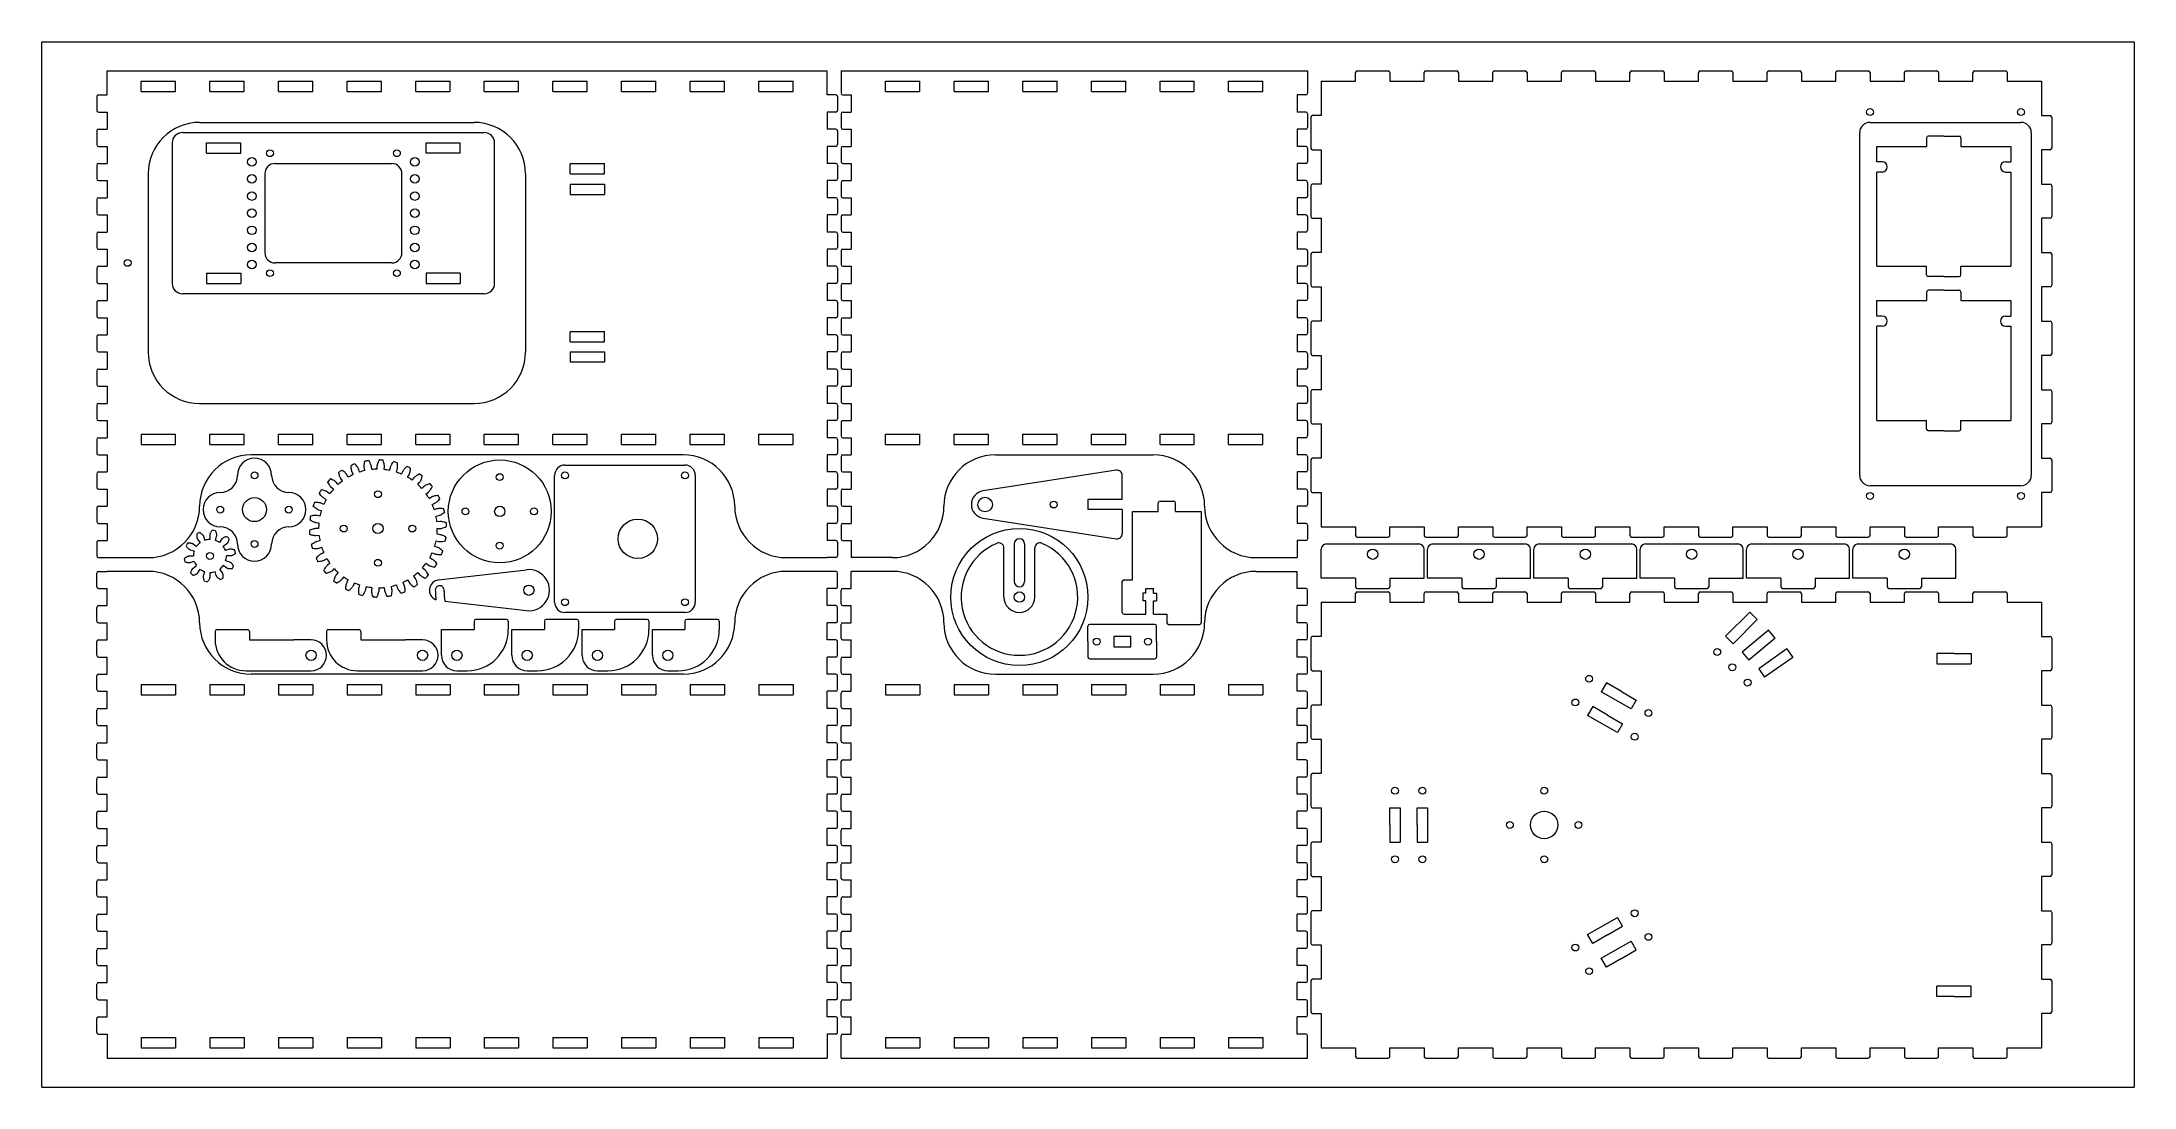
# Model space of a CAD drawing. Header units: millimetres. Extents: x 0 to 1220, y 0 to 610.
import ezdxf

# ---------------------------------------------------------------- set-up
doc = ezdxf.new("R2010")
doc.units = ezdxf.units.MM
doc.layers.get('0').update_dxf_attribs({"linetype": 'CONTINUOUS', "lineweight": 0})

msp = doc.modelspace()

# ---------------------------------------------------------------- linework, layer by layer
for p, q in [((0, 0), (0, 610)), ((0, 610), (1220, 610)), ((1220, 610), (1220, 0)), ((38, 579), (38, 593)), ((38, 593), (458, 593)), ((58, 581), (58, 587)), ((58, 587), (78, 587)), ((78, 581), (78, 587)), ((98, 581), (98, 587)), ((98, 587), (118, 587)), ((118, 581), (118, 587)), ((138, 581), (138, 587)), ((138, 587), (158, 587)), ((158, 581), (158, 587)), ((178, 581), (178, 587)), ((178, 587), (198, 587)), ((198, 581), (198, 587)), ((218, 581), (218, 587)), ((218, 587), (238, 587)), ((238, 581), (238, 587)), ((258, 581), (258, 587)), ((258, 587), (278, 587)), ((278, 581), (278, 587)), ((298, 581), (298, 587)), ((298, 587), (318, 587)), ((318, 581), (318, 587)), ((338, 581), (338, 587)), ((338, 587), (358, 587)), ((358, 581), (358, 587)), ((378, 581), (378, 587)), ((378, 587), (398, 587)), ((398, 581), (398, 587)), ((418, 581), (418, 587)), ((418, 587), (438, 587)), ((438, 581), (438, 587)), ((458, 579), (458, 593)), ((466, 593), (738, 593)), ((466, 593), (466, 580)), ((492, 581), (492, 587)), ((492, 587), (512, 587)), ((512, 581), (512, 587)), ((532, 581), (532, 587)), ((532, 587), (552, 587)), ((552, 581), (552, 587)), ((572, 581), (572, 587)), ((572, 587), (592, 587)), ((592, 581), (592, 587)), ((612, 581), (612, 587)), ((612, 587), (632, 587)), ((632, 581), (632, 587)), ((652, 581), (652, 587)), ((652, 587), (672, 587)), ((672, 581), (672, 587)), ((692, 581), (692, 587)), ((692, 587), (712, 587)), ((712, 581), (712, 587)), ((738, 593), (738, 580)), ((746, 587), (766, 587)), ((746, 587), (746, 567)), ((766, 587), (766, 592)), ((767, 593), (785, 593)), ((786, 592), (786, 587)), ((786, 587), (806, 587)), ((806, 587), (806, 592)), ((807, 593), (825, 593)), ((826, 592), (826, 587)), ((826, 587), (846, 587)), ((846, 587), (846, 592)), ((847, 593), (865, 593)), ((866, 592), (866, 587)), ((866, 587), (886, 587)), ((886, 587), (886, 592)), ((887, 593), (905, 593)), ((906, 592), (906, 587)), ((906, 587), (926, 587)), ((926, 587), (926, 592)), ((927, 593), (945, 593)), ((946, 592), (946, 587)), ((946, 587), (966, 587)), ((966, 587), (966, 592)), ((967, 593), (985, 593)), ((986, 592), (986, 587)), ((986, 587), (1006, 587)), ((1006, 587), (1006, 592)), ((1007, 593), (1025, 593)), ((1026, 592), (1026, 587)), ((1026, 587), (1046, 587)), ((1046, 587), (1046, 592)), ((1047, 593), (1065, 593)), ((1066, 592), (1066, 587)), ((1066, 587), (1086, 587)), ((1086, 587), (1086, 592)), ((1087, 593), (1105, 593)), ((1106, 592), (1106, 587)), ((1106, 587), (1126, 587)), ((1126, 587), (1126, 592)), ((1127, 593), (1145, 593)), ((1146, 592), (1146, 587)), ((1146, 587), (1166, 587)), ((1166, 587), (1166, 567)), ((32, 578), (32, 570)), ((33, 579), (38, 579)), ((58, 581), (78, 581)), ((98, 581), (118, 581)), ((138, 581), (158, 581)), ((178, 581), (198, 581)), ((218, 581), (238, 581)), ((258, 581), (278, 581)), ((298, 581), (318, 581)), ((338, 581), (358, 581)), ((378, 581), (398, 581)), ((418, 581), (438, 581)), ((463, 579), (458, 579)), ((464, 578), (464, 570)), ((467, 579), (472, 579)), ((472, 579), (472, 569)), ((492, 581), (512, 581)), ((532, 581), (552, 581)), ((572, 581), (592, 581)), ((612, 581), (632, 581)), ((652, 581), (672, 581)), ((692, 581), (712, 581)), ((732, 579), (732, 569)), ((737, 579), (732, 579)), ((33, 569), (38, 569)), ((38, 569), (38, 559)), ((92, 563), (252, 563)), ((458, 569), (458, 559)), ((463, 569), (458, 569)), ((466, 568), (466, 560)), ((467, 569), (472, 569)), ((737, 569), (732, 569)), ((738, 568), (738, 560)), ((740, 566), (740, 548)), ((746, 567), (741, 567)), ((1066, 563), (1154, 563)), ((1166, 567), (1171, 567)), ((1172, 566), (1172, 548)), ((32, 558), (32, 550)), ((33, 559), (38, 559)), ((76, 551), (76, 469)), ((82, 557), (258, 557)), ((96, 545), (96, 551)), ((96, 551), (116, 551)), ((116, 545), (116, 551)), ((224, 545), (224, 551)), ((224, 551), (244, 551)), ((244, 545), (244, 551)), ((264, 469), (264, 551)), ((463, 559), (458, 559)), ((464, 558), (464, 550)), ((467, 559), (472, 559)), ((472, 559), (472, 549)), ((732, 559), (732, 549)), ((737, 559), (732, 559)), ((1060, 357), (1060, 557)), ((1070, 549), (1099, 549)), ((1070, 540), (1070, 549)), ((1099, 554), (1099, 549)), ((1109, 555), (1100, 555)), ((1109, 555), (1118, 555)), ((1119, 554), (1119, 549)), ((1119, 549), (1148, 549)), ((1148, 549), (1148, 540)), ((1160, 557), (1160, 357)), ((32, 538), (32, 530)), ((33, 549), (38, 549)), ((33, 539), (38, 539)), ((38, 549), (38, 539)), ((96, 545), (116, 545)), ((136, 539), (204, 539)), ((244, 545), (224, 545)), ((308, 533), (308, 539)), ((308, 539), (328, 539)), ((328, 533), (328, 539)), ((458, 549), (458, 539)), ((463, 549), (458, 549)), ((463, 539), (458, 539)), ((464, 538), (464, 530)), ((466, 548), (466, 540)), ((467, 549), (472, 549)), ((467, 539), (472, 539)), ((472, 539), (472, 529)), ((737, 549), (732, 549)), ((732, 539), (732, 529)), ((737, 539), (732, 539)), ((738, 548), (738, 540)), ((741, 547), (746, 547)), ((746, 547), (746, 527)), ((1073, 540), (1070, 540)), ((1145, 540), (1148, 540)), ((1171, 547), (1166, 547)), ((1166, 547), (1166, 527)), ((33, 529), (38, 529)), ((38, 529), (38, 519)), ((62, 533), (62, 429)), ((282, 533), (282, 429)), ((308, 533), (328, 533)), ((308, 527), (328, 527)), ((308, 527), (308, 521)), ((328, 527), (328, 521)), ((458, 529), (458, 519)), ((463, 529), (458, 529)), ((466, 528), (466, 520)), ((467, 529), (472, 529)), ((737, 529), (732, 529)), ((738, 528), (738, 520)), ((740, 526), (740, 508)), ((746, 527), (741, 527)), ((1073, 534), (1070, 534)), ((1070, 479), (1070, 534)), ((1145, 534), (1148, 534)), ((1148, 534), (1148, 479)), ((1166, 527), (1171, 527)), ((1172, 526), (1172, 508)), ((32, 518), (32, 510)), ((33, 519), (38, 519)), ((308, 521), (328, 521)), ((463, 519), (458, 519)), ((464, 518), (464, 510)), ((467, 519), (472, 519)), ((472, 519), (472, 509)), ((732, 519), (732, 509)), ((737, 519), (732, 519)), ((33, 509), (38, 509)), ((38, 509), (38, 499)), ((458, 509), (458, 499)), ((463, 509), (458, 509)), ((466, 508), (466, 500)), ((467, 509), (472, 509)), ((737, 509), (732, 509)), ((738, 508), (738, 500)), ((741, 507), (746, 507)), ((746, 507), (746, 487)), ((1171, 507), (1166, 507)), ((1166, 507), (1166, 487)), ((32, 498), (32, 490)), ((33, 499), (38, 499)), ((33, 489), (38, 489)), ((38, 489), (38, 479)), ((463, 499), (458, 499)), ((458, 489), (458, 479)), ((463, 489), (458, 489)), ((464, 498), (464, 490)), ((467, 499), (472, 499)), ((467, 489), (472, 489)), ((472, 499), (472, 489)), ((732, 499), (732, 489)), ((737, 499), (732, 499)), ((737, 489), (732, 489)), ((32, 478), (32, 470)), ((33, 479), (38, 479)), ((204, 481), (136, 481)), ((463, 479), (458, 479)), ((464, 478), (464, 470)), ((466, 488), (466, 480)), ((467, 479), (472, 479)), ((472, 479), (472, 469)), ((732, 479), (732, 469)), ((737, 479), (732, 479)), ((738, 488), (738, 480)), ((740, 486), (740, 468)), ((746, 487), (741, 487)), ((1070, 479), (1099, 479)), ((1099, 474), (1099, 479)), ((1119, 479), (1148, 479)), ((1119, 474), (1119, 479)), ((1166, 487), (1171, 487)), ((1172, 486), (1172, 468)), ((33, 469), (38, 469)), ((38, 469), (38, 459)), ((96, 475), (116, 475)), ((96, 475), (96, 469)), ((96, 469), (116, 469)), ((116, 475), (116, 469)), ((244, 475), (224, 475)), ((224, 475), (224, 469)), ((224, 469), (244, 469)), ((244, 475), (244, 469)), ((458, 469), (458, 459)), ((463, 469), (458, 469)), ((466, 468), (466, 460)), ((467, 469), (472, 469)), ((737, 469), (732, 469)), ((738, 468), (738, 460)), ((741, 467), (746, 467)), ((746, 467), (746, 447)), ((1099, 464), (1099, 459)), ((1109, 473), (1100, 473)), ((1109, 465), (1100, 465)), ((1109, 473), (1118, 473)), ((1109, 465), (1118, 465)), ((1119, 464), (1119, 459)), ((1171, 467), (1166, 467)), ((1166, 467), (1166, 447)), ((32, 458), (32, 450)), ((33, 459), (38, 459)), ((258, 463), (82, 463)), ((463, 459), (458, 459)), ((464, 458), (464, 450)), ((467, 459), (472, 459)), ((472, 459), (472, 449)), ((732, 459), (732, 449)), ((737, 459), (732, 459)), ((1070, 459), (1099, 459)), ((1070, 450), (1070, 459)), ((1119, 459), (1148, 459)), ((1148, 459), (1148, 450)), ((33, 449), (38, 449)), ((38, 449), (38, 439)), ((308, 435), (308, 441)), ((308, 441), (328, 441)), ((328, 435), (328, 441)), ((458, 449), (458, 439)), ((463, 449), (458, 449)), ((466, 448), (466, 440)), ((467, 449), (472, 449)), ((737, 449), (732, 449)), ((738, 448), (738, 440)), ((740, 446), (740, 428)), ((746, 447), (741, 447)), ((1073, 450), (1070, 450)), ((1073, 444), (1070, 444)), ((1070, 389), (1070, 444)), ((1145, 450), (1148, 450)), ((1145, 444), (1148, 444)), ((1148, 444), (1148, 389)), ((1166, 447), (1171, 447)), ((1172, 446), (1172, 428)), ((32, 438), (32, 430)), ((33, 439), (38, 439)), ((33, 429), (38, 429)), ((38, 429), (38, 419)), ((308, 435), (328, 435)), ((308, 429), (328, 429)), ((308, 429), (308, 423)), ((328, 429), (328, 423)), ((463, 439), (458, 439)), ((458, 429), (458, 419)), ((463, 429), (458, 429)), ((464, 438), (464, 430)), ((466, 428), (466, 420)), ((467, 439), (472, 439)), ((467, 429), (472, 429)), ((472, 439), (472, 429)), ((732, 439), (732, 429)), ((737, 439), (732, 439)), ((737, 429), (732, 429)), ((738, 428), (738, 420)), ((32, 418), (32, 410)), ((33, 419), (38, 419)), ((328, 423), (308, 423)), ((463, 419), (458, 419)), ((464, 418), (464, 410)), ((467, 419), (472, 419)), ((472, 419), (472, 409)), ((732, 419), (732, 409)), ((737, 419), (732, 419)), ((741, 427), (746, 427)), ((746, 427), (746, 407)), ((1171, 427), (1166, 427)), ((1166, 427), (1166, 407)), ((33, 409), (38, 409)), ((38, 409), (38, 399)), ((458, 409), (458, 399)), ((463, 409), (458, 409)), ((466, 408), (466, 400)), ((467, 409), (472, 409)), ((737, 409), (732, 409)), ((738, 408), (738, 400)), ((740, 406), (740, 388)), ((746, 407), (741, 407)), ((1166, 407), (1171, 407)), ((1172, 406), (1172, 388)), ((32, 398), (32, 390)), ((33, 399), (38, 399)), ((92, 399), (252, 399)), ((463, 399), (458, 399)), ((464, 398), (464, 390)), ((467, 399), (472, 399)), ((472, 399), (472, 389)), ((732, 399), (732, 389)), ((737, 399), (732, 399)), ((33, 389), (38, 389)), ((33, 379), (38, 379)), ((38, 389), (38, 379)), ((58, 381), (78, 381)), ((58, 381), (58, 375)), ((78, 375), (78, 381)), ((98, 375), (98, 381)), ((98, 381), (118, 381)), ((118, 375), (118, 381)), ((138, 375), (138, 381)), ((138, 381), (158, 381)), ((158, 375), (158, 381)), ((178, 375), (178, 381)), ((178, 381), (198, 381)), ((198, 375), (198, 381)), ((218, 375), (218, 381)), ((218, 381), (238, 381)), ((238, 375), (238, 381)), ((258, 375), (258, 381)), ((258, 381), (278, 381)), ((278, 375), (278, 381)), ((298, 375), (298, 381)), ((298, 381), (318, 381)), ((318, 375), (318, 381)), ((338, 375), (338, 381)), ((338, 381), (358, 381)), ((358, 375), (358, 381)), ((378, 375), (378, 381)), ((378, 381), (398, 381)), ((398, 375), (398, 381)), ((418, 375), (418, 381)), ((418, 381), (438, 381)), ((438, 375), (438, 381)), ((458, 389), (458, 379)), ((463, 389), (458, 389)), ((463, 379), (458, 379)), ((466, 388), (466, 380)), ((467, 389), (472, 389)), ((467, 379), (472, 379)), ((472, 379), (472, 369)), ((492, 375), (492, 381)), ((492, 381), (512, 381)), ((512, 375), (512, 381)), ((532, 375), (532, 381)), ((532, 381), (552, 381)), ((552, 375), (552, 381)), ((572, 375), (572, 381)), ((572, 381), (592, 381)), ((592, 375), (592, 381)), ((612, 375), (612, 381)), ((612, 381), (632, 381)), ((632, 375), (632, 381)), ((652, 375), (652, 381)), ((652, 381), (672, 381)), ((672, 375), (672, 381)), ((692, 375), (692, 381)), ((692, 381), (712, 381)), ((712, 375), (712, 381)), ((737, 389), (732, 389)), ((732, 379), (732, 369)), ((737, 379), (732, 379)), ((738, 388), (738, 380)), ((741, 387), (746, 387)), ((746, 387), (746, 367)), ((1070, 389), (1099, 389)), ((1099, 384), (1099, 389)), ((1109, 383), (1100, 383)), ((1109, 383), (1118, 383)), ((1119, 389), (1148, 389)), ((1119, 384), (1119, 389)), ((1171, 387), (1166, 387)), ((1166, 387), (1166, 367)), ((32, 378), (32, 370)), ((33, 369), (38, 369)), ((38, 369), (38, 359)), ((58, 375), (78, 375)), ((98, 375), (118, 375)), ((374, 369), (122, 369)), ((138, 375), (158, 375)), ((178, 375), (198, 375)), ((218, 375), (238, 375)), ((258, 375), (278, 375)), ((298, 375), (318, 375)), ((338, 375), (358, 375)), ((378, 375), (398, 375)), ((418, 375), (438, 375)), ((458, 369), (458, 359)), ((463, 369), (458, 369)), ((464, 378), (464, 370)), ((466, 368), (466, 360)), ((467, 369), (472, 369)), ((492, 375), (512, 375)), ((532, 375), (552, 375)), ((556, 369), (648, 369)), ((572, 375), (592, 375)), ((612, 375), (632, 375)), ((652, 375), (672, 375)), ((692, 375), (712, 375)), ((737, 369), (732, 369)), ((738, 368), (738, 360)), ((746, 367), (741, 367)), ((1166, 367), (1171, 367)), ((32, 358), (32, 350)), ((33, 359), (38, 359)), ((168.6, 354.9), (168.4, 354.9)), ((169.3, 354.5), (168.6, 354.9)), ((169.9, 354.2), (169.3, 354.5)), ((170.4, 354), (169.9, 354.2)), ((170.8, 353.7), (170.4, 354)), ((173.1, 358.6), (173.1, 358.8)), ((173.3, 357.8), (173.1, 358.6)), ((173.5, 357.2), (173.3, 357.8)), ((173.6, 356.6), (173.5, 357.2)), ((173.8, 356.1), (173.6, 356.6)), ((174, 355.8), (173.8, 356.1)), ((174.1, 355.5), (174, 355.8)), ((174.2, 355.3), (174.1, 355.5)), ((174.3, 355.2), (174.2, 355.3)), ((174.3, 355.1), (174.3, 355.2)), ((174.3, 355.1), (174.3, 355.1)), ((175.3, 353.8), (174.3, 355.1)), ((175.2, 359.9), (175, 360)), ((175.8, 359.5), (175.2, 359.9)), ((176.3, 359.1), (175.8, 359.5)), ((176.8, 358.7), (176.3, 359.1)), ((177.1, 358.3), (176.8, 358.7)), ((177.4, 358), (177.1, 358.3)), ((177.6, 357.8), (177.4, 358)), ((177.7, 357.6), (177.6, 357.8)), ((177.8, 357.5), (177.7, 357.6)), ((177.8, 357.4), (177.8, 357.5)), ((177.8, 357.4), (177.8, 357.4)), ((178.7, 356), (177.8, 357.4)), ((180.4, 362.6), (180.4, 362.8)), ((180.4, 361.9), (180.4, 362.6)), ((180.4, 361.2), (180.4, 361.9)), ((180.5, 360.6), (180.4, 361.2)), ((180.6, 360.1), (180.5, 360.6)), ((180.7, 359.7), (180.6, 360.1)), ((180.7, 359.4), (180.7, 359.7)), ((180.8, 359.2), (180.7, 359.4)), ((180.8, 359), (180.8, 359.2)), ((180.9, 359), (180.8, 359)), ((180.9, 359), (180.9, 359)), ((181.6, 357.5), (180.9, 359)), ((182.7, 363.5), (182.5, 363.7)), ((183.2, 362.9), (182.7, 363.5)), ((183.6, 362.4), (183.2, 362.9)), ((184, 361.9), (183.6, 362.4)), ((184.3, 361.5), (184, 361.9)), ((184.5, 361.2), (184.3, 361.5)), ((184.6, 360.9), (184.5, 361.2)), ((184.7, 360.7), (184.6, 360.9)), ((184.8, 360.6), (184.7, 360.7)), ((184.8, 360.5), (184.8, 360.6)), ((184.8, 360.5), (184.8, 360.5)), ((185.3, 358.9), (184.8, 360.5)), ((188, 363.1), (188.1, 363.6)), ((188, 362.6), (188, 363.1)), ((188, 362.1), (188, 362.6)), ((188, 361.8), (188, 362.1)), ((188, 361.6), (188, 361.8)), ((188, 361.5), (188, 361.6)), ((188.1, 361.4), (188, 361.5)), ((188.1, 363.6), (188.2, 364.3)), ((188.1, 361.4), (188.1, 361.4)), ((188.4, 359.8), (188.1, 361.4)), ((188.2, 364.3), (188.3, 365.1)), ((188.3, 365.1), (188.4, 365.3)), ((190.8, 365.5), (190.7, 365.6)), ((191.2, 364.8), (190.8, 365.5)), ((191.5, 364.2), (191.2, 364.8)), ((191.7, 363.7), (191.5, 364.2)), ((191.9, 363.2), (191.7, 363.7)), ((192, 362.8), (191.9, 363.2)), ((192.1, 362.5), (192, 362.8)), ((192.2, 362.3), (192.1, 362.5)), ((192.2, 362.2), (192.2, 362.3)), ((192.2, 362.1), (192.2, 362.2)), ((192.2, 362.1), (192.2, 362.1)), ((192.4, 360.4), (192.2, 362.1)), ((195.6, 362.7), (195.7, 363)), ((195.6, 362.5), (195.6, 362.7)), ((195.6, 362.3), (195.6, 362.5)), ((195.6, 362.3), (195.6, 362.3)), ((195.6, 362.3), (195.6, 362.3)), ((195.6, 360.6), (195.6, 362.3)), ((195.7, 363), (195.8, 363.4)), ((195.8, 363.4), (195.9, 363.9)), ((195.9, 363.9), (196.1, 364.5)), ((196.1, 364.5), (196.3, 365.1)), ((196.3, 365.1), (196.6, 365.8)), ((196.6, 365.8), (196.7, 366)), ((199.1, 365.7), (199, 365.9)), ((199.3, 365), (199.1, 365.7)), ((199.5, 364.3), (199.3, 365)), ((199.6, 363.7), (199.5, 364.3)), ((199.7, 363.2), (199.6, 363.7)), ((199.6, 360.4), (199.8, 362.1)), ((199.8, 362.8), (199.7, 363.2)), ((199.8, 362.5), (199.8, 362.8)), ((199.8, 362.3), (199.8, 362.5)), ((199.8, 362.2), (199.8, 362.3)), ((199.8, 362.1), (199.8, 362.2)), ((199.8, 362.1), (199.8, 362.1)), ((202.8, 359.9), (203.2, 361.6)), ((203.2, 361.8), (203.3, 362)), ((203.2, 361.6), (203.2, 361.8)), ((203.2, 361.6), (203.2, 361.6)), ((203.2, 361.6), (203.2, 361.6)), ((203.3, 362), (203.4, 362.3)), ((203.4, 362.3), (203.6, 362.7)), ((203.6, 362.7), (203.8, 363.1)), ((203.8, 363.1), (204.1, 363.6)), ((204.1, 363.6), (204.4, 364.2)), ((204.4, 364.2), (204.9, 364.8)), ((204.9, 364.8), (205, 365)), ((206.7, 358.9), (207.2, 360.5)), ((207.3, 364.2), (207.2, 364.4)), ((207.2, 360.6), (207.3, 360.7)), ((207.2, 360.5), (207.2, 360.6)), ((207.2, 360.5), (207.2, 360.5)), ((207.4, 363.4), (207.3, 364.2)), ((207.3, 361.2), (207.4, 361.6)), ((207.3, 360.9), (207.3, 361.2)), ((207.3, 360.7), (207.3, 360.9)), ((207.4, 362.7), (207.4, 363.4)), ((207.4, 362.1), (207.4, 362.7)), ((207.4, 361.6), (207.4, 362.1)), ((209.7, 357.8), (210.4, 359.3)), ((210.4, 359.4), (210.5, 359.5)), ((210.4, 359.3), (210.4, 359.4)), ((210.4, 359.3), (210.4, 359.3)), ((210.5, 359.5), (210.6, 359.7)), ((210.6, 359.7), (210.8, 360)), ((210.8, 360), (211, 360.3)), ((211, 360.3), (211.3, 360.7)), ((211.3, 360.7), (211.7, 361.1)), ((211.7, 361.1), (212.2, 361.6)), ((212.2, 361.6), (212.8, 362.1)), ((212.8, 362.1), (212.9, 362.2)), ((213.3, 356), (214.2, 357.4)), ((214.2, 357.6), (214.3, 357.8)), ((214.2, 357.5), (214.2, 357.6)), ((214.2, 357.4), (214.2, 357.5)), ((214.2, 357.4), (214.2, 357.4)), ((214.3, 357.8), (214.4, 358.1)), ((214.4, 358.1), (214.5, 358.5)), ((214.5, 358.5), (214.7, 359)), ((214.7, 359), (214.8, 359.6)), ((214.8, 359.6), (214.9, 360.2)), ((214.9, 360.2), (215, 361)), ((215, 361), (215, 361.2)), ((216, 354.2), (217, 355.6)), ((217, 355.6), (217.1, 355.7)), ((217, 355.6), (217, 355.6)), ((217, 355.6), (217, 355.6)), ((217.1, 355.7), (217.3, 355.9)), ((217.3, 355.9), (217.5, 356.1)), ((217.5, 356.1), (217.8, 356.4)), ((217.8, 356.4), (218.2, 356.7)), ((218.2, 356.7), (218.7, 357.1)), ((218.7, 357.1), (219.2, 357.4)), ((219.2, 357.4), (219.9, 357.8)), ((219.9, 357.8), (220.1, 357.9)), ((220.7, 353.6), (220.9, 353.9)), ((220.9, 353.9), (221.1, 354.4)), ((221.1, 354.4), (221.4, 354.9)), ((221.4, 354.9), (221.6, 355.6)), ((221.6, 355.6), (221.8, 356.3)), ((221.8, 356.3), (221.9, 356.5)), ((299, 283), (299, 357)), ((305, 363), (375, 363)), ((381, 357), (381, 283)), ((463, 359), (458, 359)), ((464, 358), (464, 350)), ((467, 359), (472, 359)), ((472, 359), (472, 349)), ((626.5, 360), (548.8, 347.9)), ((630, 343), (630, 357)), ((732, 359), (732, 349)), ((737, 359), (732, 359)), ((740, 366), (740, 348)), ((1172, 366), (1172, 348)), ((33, 349), (38, 349)), ((38, 349), (38, 339)), ((161.8, 346.5), (161.7, 346.6)), ((162.3, 345.8), (161.8, 346.5)), ((162.7, 345.3), (162.3, 345.8)), ((163.1, 344.9), (162.7, 345.3)), ((163.2, 348.5), (163, 348.5)), ((163.5, 344.5), (163.1, 344.9)), ((163.9, 348.4), (163.2, 348.5)), ((163.8, 344.2), (163.5, 344.5)), ((164, 344), (163.8, 344.2)), ((164.6, 348.2), (163.9, 348.4)), ((164.2, 343.9), (164, 344)), ((164.3, 343.8), (164.2, 343.9)), ((164.4, 343.8), (164.3, 343.8)), ((164.4, 343.8), (164.4, 343.8)), ((165.8, 343), (164.4, 343.8)), ((165.1, 348), (164.6, 348.2)), ((165.6, 347.8), (165.1, 348)), ((166, 347.7), (165.6, 347.8)), ((166.3, 347.5), (166, 347.7)), ((166.5, 347.4), (166.3, 347.5)), ((166.6, 347.4), (166.5, 347.4)), ((166.6, 347.3), (166.6, 347.4)), ((166.6, 347.3), (166.6, 347.3)), ((168, 346.3), (166.6, 347.3)), ((166.8, 353.1), (166.8, 353.3)), ((167.2, 352.4), (166.8, 353.1)), ((167.5, 351.8), (167.2, 352.4)), ((167.8, 351.3), (167.5, 351.8)), ((168, 350.9), (167.8, 351.3)), ((168.3, 350.5), (168, 350.9)), ((168.5, 350.3), (168.3, 350.5)), ((168.6, 350.1), (168.5, 350.3)), ((168.7, 350), (168.6, 350.1)), ((168.7, 350), (168.7, 350)), ((168.7, 350), (168.7, 350)), ((170, 348.9), (168.7, 350)), ((171.2, 353.4), (170.8, 353.7)), ((171.4, 353.3), (171.2, 353.4)), ((171.6, 353.1), (171.4, 353.3)), ((171.7, 353), (171.6, 353.1)), ((171.7, 353), (171.7, 353)), ((171.7, 353), (171.7, 353)), ((172.8, 351.7), (171.7, 353)), ((219.2, 351.7), (220.3, 353)), ((220.3, 353), (220.4, 353.1)), ((220.3, 353), (220.3, 353)), ((220.3, 353), (220.3, 353)), ((220.4, 353.1), (220.5, 353.3)), ((220.5, 353.3), (220.7, 353.6)), ((221.5, 349.4), (222.7, 350.6)), ((222.7, 350.6), (222.8, 350.7)), ((222.7, 350.6), (222.7, 350.6)), ((222.7, 350.6), (222.7, 350.6)), ((222.8, 350.7), (223, 350.8)), ((223, 350.8), (223.3, 351)), ((223.3, 351), (223.7, 351.2)), ((223.7, 351.2), (224.1, 351.4)), ((224, 346.3), (225.4, 347.3)), ((224.1, 351.4), (224.6, 351.7)), ((224.6, 351.7), (225.3, 351.9)), ((225.3, 351.9), (226, 352.2)), ((225.4, 347.4), (225.5, 347.5)), ((225.4, 347.3), (225.4, 347.4)), ((225.4, 347.3), (225.4, 347.3)), ((225.5, 347.5), (225.7, 347.6)), ((225.7, 347.6), (225.9, 347.8)), ((225.8, 343.6), (227.2, 344.5)), ((225.9, 347.8), (226.2, 348.1)), ((226, 352.2), (226.2, 352.2)), ((226.2, 348.1), (226.5, 348.5)), ((226.5, 348.5), (226.8, 349)), ((226.8, 349), (227.2, 349.6)), ((227.2, 349.6), (227.6, 350.3)), ((227.2, 344.5), (227.2, 344.5)), ((227.2, 344.5), (227.3, 344.5)), ((227.3, 344.5), (227.4, 344.6)), ((227.4, 344.6), (227.6, 344.7)), ((227.6, 350.3), (227.7, 350.5)), ((227.6, 344.7), (227.9, 344.8)), ((227.9, 344.8), (228.3, 344.9)), ((228.3, 344.9), (228.8, 345)), ((228.8, 345), (229.4, 345.2)), ((229.4, 345.2), (230, 345.3)), ((230, 345.3), (230.8, 345.4)), ((230.1, 341.4), (230.5, 341.7)), ((230.5, 341.7), (230.9, 342.1)), ((230.8, 345.4), (231, 345.4)), ((230.9, 342.1), (231.4, 342.6)), ((231.4, 342.6), (231.9, 343.2)), ((231.9, 343.2), (232, 343.3)), ((458, 349), (458, 339)), ((463, 349), (458, 349)), ((466, 348), (466, 340)), ((467, 349), (472, 349)), ((630, 343), (610, 343)), ((610, 343), (610, 337)), ((652, 342), (660, 342)), ((737, 349), (732, 349)), ((738, 348), (738, 340)), ((741, 347), (746, 347)), ((746, 347), (746, 327)), ((1154, 351), (1066, 351)), ((1171, 347), (1166, 347)), ((1166, 347), (1166, 327)), ((32, 338), (32, 330)), ((33, 339), (38, 339)), ((156.5, 330.8), (156.3, 330.9)), ((157.1, 330.4), (156.5, 330.8)), ((156.8, 333.2), (156.6, 333.2)), ((157.6, 333.4), (156.8, 333.2)), ((157.8, 330.1), (157.1, 330.4)), ((158.3, 333.5), (157.6, 333.4)), ((158.3, 329.9), (157.8, 330.1)), ((158.3, 338.9), (158.2, 339.1)), ((158.9, 338.4), (158.3, 338.9)), ((158.9, 333.6), (158.3, 333.5)), ((158.8, 329.7), (158.3, 329.9)), ((159.1, 329.6), (158.8, 329.7)), ((159.4, 338), (158.9, 338.4)), ((159.4, 333.6), (158.9, 333.6)), ((159.2, 341.2), (159, 341.2)), ((159.5, 329.5), (159.1, 329.6)), ((160, 341.2), (159.2, 341.2)), ((159.9, 337.6), (159.4, 338)), ((159.8, 333.6), (159.4, 333.6)), ((159.7, 329.4), (159.5, 329.5)), ((159.8, 329.4), (159.7, 329.4)), ((160.1, 333.6), (159.8, 333.6)), ((160.3, 337.3), (159.9, 337.6)), ((160.7, 341.2), (160, 341.2)), ((160.3, 333.6), (160.1, 333.6)), ((160.7, 337.1), (160.3, 337.3)), ((160.4, 333.6), (160.3, 333.6)), ((160.5, 333.5), (160.4, 333.6)), ((160.5, 333.5), (160.5, 333.5)), ((162.1, 333.2), (160.5, 333.5)), ((161.2, 341.1), (160.7, 341.2)), ((161, 337), (160.7, 337.1)), ((161.2, 336.9), (161, 337)), ((161.7, 341), (161.2, 341.1)), ((161.3, 336.8), (161.2, 336.9)), ((161.3, 336.8), (161.3, 336.8)), ((161.3, 336.8), (161.3, 336.8)), ((163, 336.3), (161.3, 336.8)), ((162.1, 341), (161.7, 341)), ((162.4, 340.9), (162.1, 341)), ((162.7, 340.8), (162.4, 340.9)), ((162.8, 340.8), (162.7, 340.8)), ((162.8, 340.8), (162.8, 340.8)), ((162.8, 340.8), (162.8, 340.8)), ((164.4, 340.1), (162.8, 340.8)), ((227.6, 340.1), (229.2, 340.8)), ((228.8, 337.1), (230.4, 337.6)), ((229.2, 340.8), (229.3, 340.9)), ((229.2, 340.8), (229.2, 340.8)), ((229.2, 340.8), (229.2, 340.8)), ((229.3, 340.9), (229.5, 341)), ((229.5, 341), (229.8, 341.1)), ((229.8, 341.1), (230.1, 341.4)), ((229.9, 333.2), (231.5, 333.5)), ((230.4, 337.6), (230.6, 337.7)), ((230.4, 337.6), (230.4, 337.6)), ((230.4, 337.6), (230.4, 337.6)), ((230.4, 330), (232.1, 330.2)), ((230.6, 337.7), (230.8, 337.7)), ((230.8, 337.7), (231.1, 337.7)), ((231.1, 337.7), (231.5, 337.8)), ((231.5, 337.8), (232, 337.8)), ((231.5, 333.5), (231.6, 333.6)), ((231.5, 333.5), (231.5, 333.5)), ((231.6, 333.6), (231.7, 333.6)), ((231.7, 333.6), (231.9, 333.7)), ((231.9, 333.7), (232.2, 333.8)), ((232, 337.8), (232.6, 337.8)), ((232.1, 330.2), (232.1, 330.2)), ((232.1, 330.2), (232.1, 330.2)), ((232.1, 330.2), (232.2, 330.2)), ((232.2, 333.8), (232.6, 334)), ((232.2, 330.2), (232.5, 330.2)), ((232.5, 330.2), (232.8, 330.2)), ((232.6, 337.8), (233.3, 337.8)), ((232.6, 334), (233, 334.2)), ((232.8, 330.2), (233.2, 330.1)), ((233, 334.2), (233.5, 334.5)), ((233.2, 330.1), (233.7, 330.1)), ((233.3, 337.8), (234.1, 337.7)), ((233.5, 334.5), (234.1, 334.9)), ((233.7, 330.1), (234.3, 329.9)), ((234.1, 337.7), (234.3, 337.7)), ((234.1, 334.9), (234.7, 335.3)), ((234.3, 329.9), (234.9, 329.8)), ((234.7, 335.3), (234.9, 335.5)), ((234.9, 329.8), (235.7, 329.5)), ((235.7, 329.5), (235.9, 329.5)), ((463, 339), (458, 339)), ((464, 338), (464, 330)), ((467, 339), (472, 339)), ((472, 339), (472, 329)), ((548.8, 332.1), (626.5, 320)), ((630, 337), (610, 337)), ((630, 337), (630, 323)), ((636, 296), (636, 336)), ((636, 336), (651, 336)), ((651, 336), (651, 341)), ((661, 336), (661, 341)), ((661, 336), (676, 336)), ((676, 336), (676, 276)), ((732, 339), (732, 329)), ((737, 339), (732, 339)), ((32, 318), (32, 310)), ((33, 329), (38, 329)), ((33, 319), (38, 319)), ((38, 329), (38, 319)), ((85, 317.6), (85.3, 317.6)), ((85.3, 317.6), (85.7, 317.6)), ((85.7, 317.6), (86.1, 317.6)), ((86.1, 317.6), (86.5, 317.6)), ((86.5, 317.6), (86.8, 317.5)), ((86.8, 317.5), (87.1, 317.5)), ((87.1, 317.5), (87.3, 317.5)), ((87.3, 317.5), (87.5, 317.4)), ((87.5, 317.4), (87.7, 317.3)), ((87.7, 317.3), (87.9, 317.3)), ((87.9, 317.3), (88, 317.2)), ((88, 317.2), (88.1, 317.2)), ((90.3, 322.9), (90.3, 322.6)), ((90.3, 322.6), (90.3, 322.2)), ((90.3, 322.2), (90.3, 321.8)), ((90.3, 321.8), (90.3, 321.5)), ((90.3, 321.5), (90.3, 321.1)), ((90.3, 321.1), (90.4, 320.9)), ((90.4, 320.9), (90.4, 320.6)), ((90.4, 320.6), (90.5, 320.4)), ((90.5, 320.4), (90.5, 320.2)), ((90.5, 320.2), (90.6, 320)), ((90.6, 320), (90.7, 319.9)), ((90.7, 319.9), (90.7, 319.8)), ((90.7, 319.8), (90.7, 319.8)), ((90.7, 319.8), (90.8, 319.7)), ((90.8, 319.7), (92.3, 317.7)), ((92, 323.7), (92.2, 323.6)), ((92.2, 323.6), (92.5, 323.4)), ((92.5, 323.4), (92.8, 323.1)), ((92.8, 323.1), (93.1, 322.9)), ((93.1, 322.9), (93.4, 322.7)), ((93.4, 322.7), (93.6, 322.5)), ((93.6, 322.5), (93.7, 322.3)), ((93.7, 322.3), (93.9, 322.1)), ((93.9, 322.1), (94, 322)), ((94, 322), (94.1, 321.8)), ((94.1, 321.8), (94.2, 321.7)), ((94.2, 321.7), (94.2, 321.6)), ((94.2, 321.6), (94.2, 321.6)), ((94.2, 321.6), (94.3, 321.5)), ((94.3, 321.5), (95, 319.1)), ((98, 322.6), (97.9, 322.5)), ((97.9, 322.5), (97.9, 322.3)), ((97.9, 322.3), (97.9, 322.2)), ((97.9, 322.2), (97.9, 322.2)), ((97.9, 322.2), (97.9, 322.1)), ((97.9, 322.1), (97.9, 319.6)), ((98.1, 323), (98, 322.8)), ((98, 322.8), (98, 322.6)), ((98.2, 323.3), (98.1, 323)), ((98.3, 323.5), (98.2, 323.3)), ((98.5, 323.8), (98.3, 323.5)), ((98.7, 324.1), (98.5, 323.8)), ((98.9, 324.4), (98.7, 324.1)), ((99.2, 324.7), (98.9, 324.4)), ((99.3, 324.9), (99.2, 324.7)), ((101.7, 321.5), (101, 319.1)), ((101.2, 324.7), (101.3, 324.4)), ((101.3, 324.4), (101.4, 324)), ((101.4, 324), (101.6, 323.7)), ((101.6, 323.7), (101.6, 323.3)), ((101.6, 323.3), (101.7, 323)), ((101.7, 323), (101.8, 322.7)), ((101.8, 321.6), (101.7, 321.5)), ((101.8, 322.7), (101.8, 322.5)), ((101.8, 322.5), (101.8, 322.2)), ((101.8, 322.2), (101.8, 322)), ((101.8, 322), (101.8, 321.9)), ((101.8, 321.9), (101.8, 321.7)), ((101.8, 321.7), (101.8, 321.6)), ((101.8, 321.6), (101.8, 321.6)), ((105, 319.9), (103.6, 317.8)), ((105.1, 320), (105, 319.9)), ((105, 319.9), (105, 319.9)), ((105.2, 320), (105.1, 320)), ((105.3, 320.1), (105.2, 320)), ((105.4, 320.2), (105.3, 320.1)), ((105.6, 320.4), (105.4, 320.2)), ((105.7, 320.5), (105.6, 320.4)), ((106, 320.6), (105.7, 320.5)), ((106.2, 320.7), (106, 320.6)), ((106.5, 320.9), (106.2, 320.7)), ((106.8, 321), (106.5, 320.9)), ((107.2, 321.1), (106.8, 321)), ((107.6, 321.2), (107.2, 321.1)), ((107.9, 321.3), (107.6, 321.2)), ((107.9, 317.2), (107.8, 317.2)), ((108, 317.3), (107.9, 317.2)), ((108.1, 317.4), (108, 317.3)), ((108.2, 317.5), (108.1, 317.4)), ((108.3, 317.7), (108.2, 317.5)), ((108.4, 317.9), (108.3, 317.7)), ((108.5, 318.1), (108.4, 317.9)), ((108.6, 318.3), (108.5, 318.1)), ((108.8, 318.6), (108.6, 318.3)), ((108.9, 319), (108.8, 318.6)), ((109, 319.3), (108.9, 319)), ((109.1, 319.7), (109, 319.3)), ((109.2, 320), (109.1, 319.7)), ((156.2, 324.9), (156, 324.8)), ((156.3, 322.5), (156.1, 322.5)), ((156.9, 325.2), (156.2, 324.9)), ((157.1, 322.2), (156.3, 322.5)), ((157.5, 325.5), (156.9, 325.2)), ((157.7, 322.1), (157.1, 322.2)), ((158.1, 325.7), (157.5, 325.5)), ((158.3, 321.9), (157.7, 322.1)), ((158.5, 317.5), (157.9, 317.1)), ((158.6, 325.8), (158.1, 325.7)), ((158.8, 321.9), (158.3, 321.9)), ((159, 317.8), (158.5, 317.5)), ((159, 325.9), (158.6, 325.8)), ((159.2, 321.8), (158.8, 321.9)), ((159.3, 326), (159, 325.9)), ((159.4, 318), (159, 317.8)), ((159.5, 321.8), (159.2, 321.8)), ((159.5, 326), (159.3, 326)), ((159.8, 318.2), (159.4, 318)), ((159.6, 326), (159.5, 326)), ((159.8, 321.8), (159.5, 321.8)), ((159.7, 326), (159.6, 326)), ((159.7, 326), (159.7, 326)), ((161.4, 326), (159.7, 326)), ((159.9, 329.4), (159.8, 329.4)), ((159.9, 321.8), (159.8, 321.8)), ((160.1, 318.3), (159.8, 318.2)), ((159.9, 329.4), (159.9, 329.4)), ((161.5, 329.2), (159.9, 329.4)), ((161.6, 322), (159.9, 321.8)), ((159.9, 321.8), (159.9, 321.8)), ((159.9, 321.8), (159.9, 321.8)), ((160.3, 318.4), (160.1, 318.3)), ((160.4, 318.4), (160.3, 318.4)), ((160.5, 318.5), (160.4, 318.4)), ((162.1, 318.8), (160.5, 318.5)), ((160.5, 318.5), (160.5, 318.5)), ((229.9, 318.8), (231.5, 318.5)), ((230.5, 322.8), (232.1, 322.6)), ((230.6, 326), (232.3, 326)), ((231.5, 318.5), (231.5, 318.5)), ((231.5, 318.5), (231.6, 318.4)), ((231.6, 318.4), (231.7, 318.4)), ((231.7, 318.4), (231.9, 318.4)), ((231.9, 318.4), (232.2, 318.4)), ((232.1, 322.6), (232.1, 322.6)), ((232.1, 322.6), (232.2, 322.6)), ((232.2, 322.6), (232.3, 322.6)), ((232.2, 318.4), (232.6, 318.4)), ((232.3, 326), (232.3, 326)), ((232.3, 326), (232.4, 326)), ((232.3, 322.6), (232.5, 322.5)), ((232.4, 326), (232.5, 326)), ((232.5, 326), (232.7, 326)), ((232.5, 322.5), (232.9, 322.4)), ((232.6, 318.4), (233.1, 318.4)), ((232.7, 326), (233, 326.1)), ((232.9, 322.4), (233.2, 322.3)), ((233, 326.1), (233.4, 326.2)), ((233.1, 318.4), (233.7, 318.5)), ((233.2, 322.3), (233.7, 322.1)), ((233.4, 326.2), (233.9, 326.3)), ((233.7, 322.1), (234.2, 321.9)), ((233.7, 318.5), (234.4, 318.6)), ((233.9, 326.3), (234.5, 326.5)), ((234.2, 321.9), (234.9, 321.6)), ((234.4, 318.6), (235.2, 318.8)), ((234.5, 326.5), (235.1, 326.8)), ((234.9, 321.6), (235.5, 321.2)), ((235.1, 326.8), (235.8, 327.1)), ((235.2, 318.8), (235.4, 318.8)), ((235.5, 321.2), (235.7, 321.1)), ((235.8, 327.1), (236, 327.2)), ((458, 329), (458, 319)), ((463, 329), (458, 329)), ((463, 319), (458, 319)), ((464, 318), (464, 310)), ((466, 328), (466, 320)), ((467, 329), (472, 329)), ((467, 319), (472, 319)), ((472, 319), (472, 309)), ((737, 329), (732, 329)), ((732, 319), (732, 309)), ((737, 319), (732, 319)), ((738, 328), (738, 320)), ((746, 327), (766, 327)), ((766, 327), (766, 322)), ((767, 321), (785, 321)), ((786, 322), (786, 327)), ((786, 327), (806, 327)), ((806, 327), (806, 322)), ((807, 321), (825, 321)), ((826, 322), (826, 327)), ((826, 327), (846, 327)), ((846, 327), (846, 322)), ((847, 321), (865, 321)), ((866, 322), (866, 327)), ((866, 327), (886, 327)), ((886, 327), (886, 322)), ((887, 321), (905, 321)), ((906, 322), (906, 327)), ((906, 327), (926, 327)), ((926, 327), (926, 322)), ((927, 321), (945, 321)), ((946, 322), (946, 327)), ((946, 327), (966, 327)), ((966, 327), (966, 322)), ((967, 321), (985, 321)), ((986, 322), (986, 327)), ((986, 327), (1006, 327)), ((1006, 327), (1006, 322)), ((1007, 321), (1025, 321)), ((1026, 322), (1026, 327)), ((1026, 327), (1046, 327)), ((1046, 327), (1046, 322)), ((1047, 321), (1065, 321)), ((1066, 322), (1066, 327)), ((1066, 327), (1086, 327)), ((1086, 327), (1086, 322)), ((1087, 321), (1105, 321)), ((1106, 322), (1106, 327)), ((1106, 327), (1126, 327)), ((1126, 327), (1126, 322)), ((1127, 321), (1145, 321)), ((1146, 322), (1146, 327)), ((1146, 327), (1166, 327)), ((33, 309), (38, 309)), ((38, 309), (62, 309)), ((83.1, 308.5), (83.3, 308.7)), ((83.3, 308.7), (83.6, 308.9)), ((83.4, 306.7), (83.6, 306.5)), ((83.6, 308.9), (83.9, 309.2)), ((83.6, 306.5), (84, 306.4)), ((83.9, 309.2), (84.2, 309.3)), ((84, 306.4), (84.4, 306.3)), ((84.2, 315.9), (84.3, 315.6)), ((84.2, 309.3), (84.5, 309.5)), ((84.3, 315.6), (84.6, 315.3)), ((84.4, 306.3), (84.7, 306.2)), ((84.5, 309.5), (84.7, 309.6)), ((84.6, 315.3), (84.8, 315)), ((84.7, 309.6), (85, 309.7)), ((84.7, 306.2), (85, 306.1)), ((84.8, 315), (85, 314.7)), ((85, 314.7), (85.2, 314.5)), ((85, 309.7), (85.2, 309.8)), ((85, 306.1), (85.3, 306.1)), ((85.2, 314.5), (85.4, 314.3)), ((85.2, 309.8), (85.4, 309.9)), ((85.3, 306.1), (85.6, 306.1)), ((85.4, 314.3), (85.6, 314.1)), ((85.4, 309.9), (85.5, 309.9)), ((85.5, 309.9), (85.7, 310)), ((85.6, 314.1), (85.8, 314)), ((85.6, 306.1), (85.8, 306.1)), ((85.7, 310), (85.8, 310)), ((85.8, 314), (86, 313.9)), ((85.8, 310), (85.8, 310)), ((85.8, 310), (85.9, 310)), ((85.8, 306.1), (86, 306.1)), ((85.9, 310), (88.4, 310)), ((86, 313.9), (86.1, 313.8)), ((86, 306.1), (86.2, 306.1)), ((86.1, 313.8), (86.2, 313.7)), ((86.2, 313.7), (86.3, 313.7)), ((86.2, 306.1), (86.3, 306.1)), ((86.3, 313.7), (86.4, 313.6)), ((86.3, 306.1), (86.4, 306.1)), ((86.4, 313.6), (86.4, 313.6)), ((86.4, 313.6), (88.8, 312.9)), ((86.4, 306.1), (86.5, 306.1)), ((86.5, 306.1), (88.9, 306.9)), ((86.5, 306.1), (86.5, 306.1)), ((88.1, 317.2), (88.2, 317.1)), ((88.2, 317.1), (88.2, 317.1)), ((88.2, 317.1), (90.2, 315.6)), ((107.8, 317.1), (105.8, 315.6)), ((109.5, 313.9), (107.1, 313.1)), ((109.6, 306.4), (107.2, 307.1)), ((110.1, 310), (107.6, 310)), ((107.8, 317.2), (107.8, 317.1)), ((109.6, 313.9), (109.5, 313.9)), ((109.5, 313.9), (109.5, 313.9)), ((109.7, 313.9), (109.6, 313.9)), ((109.7, 306.3), (109.6, 306.4)), ((109.6, 306.4), (109.6, 306.4)), ((109.8, 313.9), (109.7, 313.9)), ((109.8, 306.3), (109.7, 306.3)), ((110, 313.9), (109.8, 313.9)), ((109.9, 306.2), (109.8, 306.3)), ((110, 306.1), (109.9, 306.2)), ((110.2, 313.9), (110, 313.9)), ((110.2, 306), (110, 306.1)), ((110.2, 310), (110.1, 310)), ((110.4, 313.9), (110.2, 313.9)), ((110.3, 310), (110.2, 310)), ((110.2, 310), (110.2, 310)), ((110.4, 305.9), (110.2, 306)), ((110.5, 310.1), (110.3, 310)), ((110.7, 313.9), (110.4, 313.9)), ((110.6, 305.7), (110.4, 305.9)), ((110.6, 310.1), (110.5, 310.1)), ((110.8, 310.2), (110.6, 310.1)), ((110.8, 305.5), (110.6, 305.7)), ((111, 313.9), (110.7, 313.9)), ((111, 310.3), (110.8, 310.2)), ((111, 305.3), (110.8, 305.5)), ((111.3, 313.8), (111, 313.9)), ((111.3, 310.4), (111, 310.3)), ((111.2, 305), (111, 305.3)), ((111.6, 313.7), (111.3, 313.8)), ((111.5, 310.5), (111.3, 310.4)), ((111.8, 310.7), (111.5, 310.5)), ((112, 313.6), (111.6, 313.7)), ((112.1, 310.8), (111.8, 310.7)), ((112.4, 313.5), (112, 313.6)), ((112.4, 311.1), (112.1, 310.8)), ((112.6, 313.3), (112.4, 313.5)), ((112.7, 311.3), (112.4, 311.1)), ((112.9, 311.5), (112.7, 311.3)), ((157.3, 316.7), (157.1, 316.5)), ((157.9, 317.1), (157.3, 316.7)), ((157.9, 314.3), (157.7, 314.3)), ((158.7, 314.2), (157.9, 314.3)), ((159.4, 314.2), (158.7, 314.2)), ((160, 314.2), (159.4, 314.2)), ((160.5, 314.2), (160, 314.2)), ((160.1, 308.8), (160, 308.7)), ((160.6, 309.4), (160.1, 308.8)), ((160.9, 314.3), (160.5, 314.2)), ((161.1, 309.9), (160.6, 309.4)), ((161.2, 314.3), (160.9, 314.3)), ((161.2, 306.6), (161, 306.6)), ((161.5, 310.3), (161.1, 309.9)), ((161.4, 314.3), (161.2, 314.3)), ((162, 306.7), (161.2, 306.6)), ((161.6, 314.4), (161.4, 314.3)), ((161.9, 310.6), (161.5, 310.3)), ((163.2, 314.9), (161.6, 314.4)), ((161.6, 314.4), (161.6, 314.4)), ((161.6, 314.4), (161.6, 314.4)), ((162.2, 310.9), (161.9, 310.6)), ((162.6, 306.8), (162, 306.7)), ((162.5, 311), (162.2, 310.9)), ((162.7, 311.1), (162.5, 311)), ((163.2, 307), (162.6, 306.8)), ((162.8, 311.2), (162.7, 311.1)), ((164.4, 311.9), (162.8, 311.2)), ((162.8, 311.2), (162.8, 311.2)), ((162.8, 311.2), (162.8, 311.2)), ((163.7, 307.1), (163.2, 307)), ((164.1, 307.2), (163.7, 307.1)), ((164.4, 307.3), (164.1, 307.2)), ((164.6, 307.4), (164.4, 307.3)), ((164.7, 307.5), (164.6, 307.4)), ((164.8, 307.5), (164.7, 307.5)), ((166.2, 308.4), (164.8, 307.5)), ((164.8, 307.5), (164.8, 307.5)), ((168, 305.7), (166.6, 304.7)), ((224, 305.7), (225.4, 304.7)), ((226.2, 309), (227.6, 308.2)), ((227.6, 311.9), (229.2, 311.2)), ((227.6, 308.2), (227.6, 308.2)), ((227.6, 308.2), (227.7, 308.2)), ((227.7, 308.2), (227.8, 308.1)), ((227.8, 308.1), (228, 308)), ((228, 308), (228.2, 307.8)), ((228.2, 307.8), (228.5, 307.5)), ((228.5, 307.5), (228.9, 307.1)), ((228.9, 307.1), (229.3, 306.7)), ((229, 315.7), (230.7, 315.2)), ((229.2, 311.2), (229.2, 311.2)), ((229.2, 311.2), (229.2, 311.2)), ((229.2, 311.2), (229.3, 311.2)), ((229.3, 311.2), (229.6, 311.1)), ((229.3, 306.7), (229.7, 306.2)), ((229.6, 311.1), (229.9, 311)), ((229.7, 306.2), (230.2, 305.5)), ((229.9, 311), (230.3, 311)), ((230.2, 305.5), (230.3, 305.4)), ((230.3, 311), (230.8, 310.9)), ((230.7, 315.2), (230.7, 315.2)), ((230.7, 315.2), (230.7, 315.2)), ((230.7, 315.2), (230.8, 315.1)), ((230.8, 315.1), (231, 315)), ((230.8, 310.9), (231.3, 310.8)), ((231, 315), (231.3, 314.9)), ((231.3, 314.9), (231.7, 314.7)), ((231.3, 310.8), (232, 310.8)), ((231.7, 314.7), (232.1, 314.4)), ((232, 310.8), (232.8, 310.8)), ((232.1, 314.4), (232.6, 314)), ((232.6, 314), (233.1, 313.6)), ((232.8, 310.8), (233, 310.8)), ((233.1, 313.6), (233.7, 313.1)), ((233.7, 313.1), (233.8, 312.9)), ((434, 309), (458, 309)), ((463, 309), (458, 309)), ((496, 309), (472, 309)), ((561, 286), (561, 314.6)), ((567, 317), (567, 295)), ((573, 317), (573, 295)), ((579, 286), (579, 314.6)), ((708, 309), (732, 309)), ((746, 297), (746, 314)), ((749, 317), (803, 317)), ((806, 297), (806, 314)), ((808, 297), (808, 314)), ((811, 317), (865, 317)), ((868, 297), (868, 314)), ((870, 297), (870, 314)), ((873, 317), (927, 317)), ((930, 297), (930, 314)), ((932, 297), (932, 314)), ((935, 317), (989, 317)), ((992, 297), (992, 314)), ((994, 297), (994, 314)), ((997, 317), (1051, 317)), ((1054, 297), (1054, 314)), ((1056, 297), (1056, 314)), ((1059, 317), (1113, 317)), ((1116, 297), (1116, 314)), ((32, 292), (32, 300)), ((33, 301), (38, 301)), ((62, 301), (38, 301)), ((86.8, 300), (86.9, 300.3)), ((86.9, 300.3), (87, 300.7)), ((87, 300.7), (87.1, 301)), ((87.1, 301), (87.2, 301.4)), ((87.2, 301.4), (87.4, 301.7)), ((87.4, 301.7), (87.5, 301.9)), ((87.5, 301.9), (87.6, 302.1)), ((87.6, 302.1), (87.7, 302.3)), ((87.7, 302.3), (87.8, 302.5)), ((87.8, 302.5), (87.9, 302.6)), ((87.9, 302.6), (88, 302.7)), ((88, 302.7), (88.1, 302.8)), ((88.1, 302.8), (88.2, 302.8)), ((88.1, 298.7), (88.4, 298.8)), ((88.2, 302.9), (90.2, 304.4)), ((88.2, 302.8), (88.2, 302.9)), ((88.4, 298.8), (88.8, 298.9)), ((88.8, 298.9), (89.2, 299)), ((89.2, 299), (89.5, 299.1)), ((89.5, 299.1), (89.8, 299.3)), ((89.8, 299.3), (90, 299.4)), ((90, 299.4), (90.3, 299.5)), ((90.3, 299.5), (90.4, 299.6)), ((90.4, 299.6), (90.6, 299.8)), ((90.6, 299.8), (90.7, 299.9)), ((90.7, 299.9), (90.8, 300)), ((90.8, 300), (90.9, 300)), ((90.9, 300), (91, 300.1)), ((91, 300.1), (92.4, 302.2)), ((91, 300.1), (91, 300.1)), ((94.2, 298.4), (94.3, 298.5)), ((94.2, 298.3), (94.2, 298.4)), ((94.2, 298.4), (94.2, 298.4)), ((94.2, 298.1), (94.2, 298.3)), ((94.2, 298), (94.2, 298.1)), ((94.2, 297.8), (94.2, 298)), ((94.2, 297.5), (94.2, 297.8)), ((94.2, 297.3), (94.2, 297.5)), ((94.3, 297), (94.2, 297.3)), ((94.3, 298.5), (95, 300.9)), ((94.4, 296.7), (94.3, 297)), ((94.4, 296.3), (94.4, 296.7)), ((94.6, 296), (94.4, 296.3)), ((94.7, 295.6), (94.6, 296)), ((94.8, 295.3), (94.7, 295.6)), ((96.7, 295.1), (96.8, 295.3)), ((96.8, 295.3), (97.1, 295.6)), ((97.1, 295.6), (97.3, 295.9)), ((97.3, 295.9), (97.5, 296.2)), ((97.5, 296.2), (97.7, 296.5)), ((97.7, 296.5), (97.8, 296.7)), ((97.8, 296.7), (97.9, 297)), ((97.9, 297), (98, 297.2)), ((98, 297.4), (98.1, 297.5)), ((98, 297.2), (98, 297.4)), ((98.1, 297.9), (98.1, 300.4)), ((98.1, 297.8), (98.1, 297.9)), ((98.1, 297.7), (98.1, 297.8)), ((98.1, 297.8), (98.1, 297.8)), ((98.1, 297.5), (98.1, 297.7)), ((101.7, 298.5), (101, 300.9)), ((101.8, 298.4), (101.7, 298.5)), ((101.8, 298.3), (101.8, 298.4)), ((101.8, 298.4), (101.8, 298.4)), ((101.9, 298.2), (101.8, 298.3)), ((102, 298), (101.9, 298.2)), ((102.1, 297.9), (102, 298)), ((102.3, 297.7), (102.1, 297.9)), ((102.4, 297.5), (102.3, 297.7)), ((102.6, 297.3), (102.4, 297.5)), ((102.9, 297.1), (102.6, 297.3)), ((103.2, 296.9), (102.9, 297.1)), ((103.5, 296.6), (103.2, 296.9)), ((103.8, 296.4), (103.5, 296.6)), ((105.2, 300.3), (103.7, 302.3)), ((104, 296.3), (103.8, 296.4)), ((105.3, 300.2), (105.2, 300.3)), ((105.3, 300.1), (105.3, 300.2)), ((105.3, 300.2), (105.3, 300.2)), ((105.4, 300), (105.3, 300.1)), ((105.5, 299.8), (105.4, 300)), ((105.5, 299.6), (105.5, 299.8)), ((105.6, 299.4), (105.5, 299.6)), ((105.6, 299.1), (105.6, 299.4)), ((105.7, 298.9), (105.6, 299.1)), ((105.7, 298.5), (105.7, 298.9)), ((105.7, 298.2), (105.7, 298.5)), ((105.7, 297.8), (105.7, 298.2)), ((105.7, 297.4), (105.7, 297.8)), ((105.7, 297.1), (105.7, 297.4)), ((107.8, 302.9), (105.8, 304.4)), ((107.9, 302.8), (107.8, 302.9)), ((107.8, 302.9), (107.8, 302.9)), ((108, 302.8), (107.9, 302.8)), ((108.1, 302.7), (108, 302.8)), ((108.3, 302.7), (108.1, 302.7)), ((108.5, 302.6), (108.3, 302.7)), ((108.7, 302.5), (108.5, 302.6)), ((108.9, 302.5), (108.7, 302.5)), ((109.2, 302.5), (108.9, 302.5)), ((109.5, 302.4), (109.2, 302.5)), ((109.9, 302.4), (109.5, 302.4)), ((110.3, 302.4), (109.9, 302.4)), ((110.7, 302.4), (110.3, 302.4)), ((111, 302.4), (110.7, 302.4)), ((111.4, 304.7), (111.2, 305)), ((111.7, 304.4), (111.4, 304.7)), ((111.8, 304.1), (111.7, 304.4)), ((164.4, 301.7), (164.3, 301.5)), ((164.8, 302.4), (164.4, 301.7)), ((165.2, 303), (164.8, 302.4)), ((165.5, 303.5), (165.2, 303)), ((165.8, 303.9), (165.5, 303.5)), ((166.1, 304.2), (165.8, 303.9)), ((166, 299.8), (165.8, 299.8)), ((166.7, 300.1), (166, 299.8)), ((166.3, 304.4), (166.1, 304.2)), ((166.5, 304.5), (166.3, 304.4)), ((166.6, 304.6), (166.5, 304.5)), ((166.6, 304.7), (166.6, 304.7)), ((166.6, 304.7), (166.6, 304.6)), ((167.4, 300.3), (166.7, 300.1)), ((167.9, 300.6), (167.4, 300.3)), ((168.3, 300.8), (167.9, 300.6)), ((168.7, 301), (168.3, 300.8)), ((169, 301.2), (168.7, 301)), ((169.2, 301.3), (169, 301.2)), ((169.3, 301.4), (169.2, 301.3)), ((170.5, 302.6), (169.3, 301.4)), ((169.3, 301.4), (169.3, 301.4)), ((169.3, 301.4), (169.3, 301.4)), ((170.2, 295.7), (170.1, 295.5)), ((170.4, 296.4), (170.2, 295.7)), ((170.6, 297.1), (170.4, 296.4)), ((170.9, 297.6), (170.6, 297.1)), ((171.1, 298.1), (170.9, 297.6)), ((171.3, 298.4), (171.1, 298.1)), ((171.5, 298.7), (171.3, 298.4)), ((171.6, 298.9), (171.5, 298.7)), ((171.7, 299), (171.6, 298.9)), ((172.8, 300.3), (171.7, 299)), ((171.7, 299), (171.7, 299)), ((171.7, 299), (171.7, 299)), ((172.1, 294.2), (171.9, 294.1)), ((172.8, 294.6), (172.1, 294.2)), ((173.3, 294.9), (172.8, 294.6)), ((173.8, 295.3), (173.3, 294.9)), ((174.2, 295.6), (173.8, 295.3)), ((174.5, 295.9), (174.2, 295.6)), ((174.7, 296.1), (174.5, 295.9)), ((174.9, 296.3), (174.7, 296.1)), ((175, 296.4), (174.9, 296.3)), ((176, 297.8), (175, 296.4)), ((175, 296.4), (175, 296.4)), ((175, 296.4), (175, 296.4)), ((177.3, 293), (177.2, 292.4)), ((177.5, 293.5), (177.3, 293)), ((177.6, 293.9), (177.5, 293.5)), ((177.7, 294.2), (177.6, 293.9)), ((177.8, 294.4), (177.7, 294.2)), ((178.7, 296), (177.8, 294.6)), ((177.8, 294.6), (177.8, 294.6)), ((177.8, 294.6), (177.8, 294.5)), ((177.8, 294.5), (177.8, 294.4)), ((182.3, 294.2), (181.6, 292.7)), ((185.3, 293.1), (184.8, 291.5)), ((206.7, 293.1), (207.2, 291.5)), ((210.4, 294.5), (211.1, 293)), ((211.1, 293), (211.1, 293)), ((211.1, 293), (211.2, 293)), ((211.2, 293), (211.2, 292.8)), ((211.2, 292.8), (211.3, 292.6)), ((213.3, 296), (214.2, 294.6)), ((214.2, 294.6), (214.2, 294.6)), ((214.2, 294.6), (214.2, 294.5)), ((214.2, 294.5), (214.3, 294.4)), ((214.3, 294.4), (214.4, 294.2)), ((214.4, 294.2), (214.6, 294)), ((214.6, 294), (214.9, 293.7)), ((214.9, 293.7), (215.2, 293.3)), ((215.2, 293.3), (215.7, 292.9)), ((215.7, 292.9), (216.2, 292.5)), ((216.7, 298.2), (217.7, 296.9)), ((217.7, 296.9), (217.7, 296.9)), ((217.7, 296.9), (217.7, 296.8)), ((217.7, 296.8), (217.8, 296.7)), ((217.8, 296.7), (217.9, 296.5)), ((217.9, 296.5), (218, 296.2)), ((218, 296.2), (218.2, 295.9)), ((218.2, 295.9), (218.4, 295.4)), ((218.4, 295.4), (218.5, 294.8)), ((218.5, 294.8), (218.7, 294.2)), ((218.7, 294.2), (218.9, 293.4)), ((218.9, 293.4), (218.9, 293.2)), ((219.2, 300.3), (220.3, 299)), ((220.3, 299), (220.3, 299)), ((220.3, 299), (220.3, 299)), ((220.3, 299), (220.4, 298.9)), ((220.4, 298.9), (220.6, 298.7)), ((220.6, 298.7), (220.8, 298.6)), ((220.8, 298.6), (221.2, 298.3)), ((221.2, 298.3), (221.6, 298)), ((221.6, 298), (222.1, 297.8)), ((222, 303.1), (223.3, 302)), ((222.1, 297.8), (222.7, 297.5)), ((222.7, 297.5), (223.4, 297.1)), ((223.3, 302), (223.3, 302)), ((223.3, 302), (223.3, 302)), ((223.3, 302), (223.4, 301.9)), ((223.4, 301.9), (223.5, 301.7)), ((223.4, 297.1), (223.6, 297.1)), ((223.5, 301.7), (223.7, 301.5)), ((223.7, 301.5), (224, 301.1)), ((224, 301.1), (224.2, 300.7)), ((224.2, 300.7), (224.5, 300.2)), ((224.5, 300.2), (224.8, 299.6)), ((224.8, 299.6), (225.2, 298.9)), ((225.2, 298.9), (225.2, 298.7)), ((225.4, 304.7), (225.4, 304.7)), ((225.4, 304.7), (225.4, 304.6)), ((225.4, 304.6), (225.5, 304.6)), ((225.5, 304.6), (225.7, 304.5)), ((225.7, 304.5), (226, 304.3)), ((226, 304.3), (226.4, 304.2)), ((226.4, 304.2), (226.9, 304)), ((226.9, 304), (227.4, 303.8)), ((227.4, 303.8), (228.1, 303.6)), ((228.1, 303.6), (228.8, 303.5)), ((228.8, 303.5), (229, 303.5)), ((231.3, 296), (282.6, 301.9)), ((458, 301), (434, 301)), ((463, 301), (458, 301)), ((464, 292), (464, 300)), ((496, 301), (472, 301)), ((472, 291), (472, 301)), ((630, 277), (630, 295)), ((631, 296), (636, 296)), ((708, 301), (732, 301)), ((732, 291), (732, 301)), ((766, 297), (746, 297)), ((766, 297), (766, 292)), ((786, 297), (806, 297)), ((786, 297), (786, 292)), ((828, 297), (808, 297)), ((828, 297), (828, 292)), ((848, 297), (868, 297)), ((848, 297), (848, 292)), ((890, 297), (870, 297)), ((890, 297), (890, 292)), ((910, 297), (930, 297)), ((910, 297), (910, 292)), ((952, 297), (932, 297)), ((952, 297), (952, 292)), ((972, 297), (992, 297)), ((972, 297), (972, 292)), ((1014, 297), (994, 297)), ((1014, 297), (1014, 292)), ((1034, 297), (1054, 297)), ((1034, 297), (1034, 292)), ((1076, 297), (1056, 297)), ((1076, 297), (1076, 292)), ((1096, 297), (1116, 297)), ((1096, 297), (1096, 292)), ((33, 291), (38, 291)), ((33, 281), (38, 281)), ((38, 281), (38, 291)), ((177.1, 291.8), (177, 291)), ((177, 291), (177, 290.8)), ((177.2, 292.4), (177.1, 291.8)), ((179.2, 289.9), (179.1, 289.8)), ((179.8, 290.4), (179.2, 289.9)), ((180.3, 290.9), (179.8, 290.4)), ((180.7, 291.3), (180.3, 290.9)), ((181, 291.7), (180.7, 291.3)), ((181.2, 292), (181, 291.7)), ((181.4, 292.3), (181.2, 292)), ((181.5, 292.5), (181.4, 292.3)), ((181.6, 292.6), (181.5, 292.5)), ((181.6, 292.7), (181.6, 292.7)), ((181.6, 292.7), (181.6, 292.6)), ((184.7, 290.8), (184.6, 290.4)), ((184.6, 290.4), (184.6, 289.9)), ((184.6, 289.9), (184.6, 289.3)), ((184.6, 289.3), (184.6, 288.6)), ((184.6, 288.6), (184.7, 287.8)), ((184.8, 291.4), (184.7, 291.3)), ((184.7, 291.3), (184.7, 291.1)), ((184.7, 291.1), (184.7, 290.8)), ((184.7, 287.8), (184.8, 287.6)), ((184.8, 291.5), (184.8, 291.5)), ((184.8, 291.5), (184.8, 291.4)), ((187.1, 287.2), (187, 287)), ((187.6, 287.8), (187.1, 287.2)), ((187.9, 288.4), (187.6, 287.8)), ((188.2, 288.9), (187.9, 288.4)), ((188.4, 289.3), (188.2, 288.9)), ((188.6, 289.7), (188.4, 289.3)), ((188.7, 290), (188.6, 289.7)), ((188.8, 290.2), (188.7, 290)), ((189.2, 292.1), (188.8, 290.4)), ((188.8, 290.4), (188.8, 290.4)), ((188.8, 290.4), (188.8, 290.4)), ((188.8, 290.4), (188.8, 290.2)), ((192.4, 291.6), (192.2, 289.9)), ((192.2, 289.9), (192.2, 289.9)), ((192.2, 289.9), (192.2, 289.8)), ((192.2, 289.8), (192.2, 289.7)), ((192.2, 289.7), (192.2, 289.5)), ((192.2, 289.5), (192.2, 289.2)), ((192.2, 289.2), (192.3, 288.8)), ((192.3, 288.8), (192.4, 288.3)), ((192.4, 288.3), (192.5, 287.7)), ((192.5, 287.7), (192.7, 287)), ((192.7, 287), (192.9, 286.3)), ((192.9, 286.3), (193, 286.1)), ((195.4, 286.2), (195.3, 286)), ((195.7, 286.9), (195.4, 286.2)), ((195.9, 287.5), (195.7, 286.9)), ((196.1, 288.1), (195.9, 287.5)), ((196.2, 288.6), (196.1, 288.1)), ((196.3, 289), (196.2, 288.6)), ((196.4, 289.3), (196.3, 289)), ((196.4, 291.4), (196.4, 289.7)), ((196.4, 289.7), (196.4, 289.7)), ((196.4, 289.7), (196.4, 289.7)), ((196.4, 289.7), (196.4, 289.5)), ((196.4, 289.5), (196.4, 289.3)), ((199.6, 291.6), (199.8, 289.9)), ((199.8, 289.9), (199.8, 289.9)), ((199.8, 289.9), (199.8, 289.8)), ((199.8, 289.8), (199.8, 289.7)), ((199.8, 289.7), (199.9, 289.5)), ((199.9, 289.5), (200, 289.2)), ((200, 289.2), (200.1, 288.8)), ((200.1, 288.8), (200.3, 288.3)), ((200.3, 288.3), (200.5, 287.8)), ((200.5, 287.8), (200.8, 287.2)), ((200.8, 287.2), (201.2, 286.5)), ((201.2, 286.5), (201.3, 286.4)), ((203.6, 292.2), (203.9, 290.6)), ((203.7, 286.9), (203.6, 286.7)), ((203.8, 287.7), (203.7, 286.9)), ((203.9, 288.4), (203.8, 287.7)), ((203.9, 290.6), (203.9, 290.6)), ((203.9, 290.6), (204, 290.5)), ((204, 288.9), (203.9, 288.4)), ((204, 290.5), (204, 290.4)), ((204, 290.4), (204, 290.2)), ((204, 290.2), (204, 289.9)), ((204, 289.9), (204, 289.4)), ((204, 289.4), (204, 288.9)), ((207.2, 291.5), (207.2, 291.5)), ((207.2, 291.5), (207.2, 291.4)), ((207.2, 291.4), (207.3, 291.3)), ((207.3, 291.3), (207.4, 291.1)), ((207.4, 291.1), (207.5, 290.8)), ((207.5, 290.8), (207.7, 290.5)), ((207.7, 290.5), (208, 290.1)), ((208, 290.1), (208.4, 289.6)), ((208.4, 289.6), (208.8, 289.1)), ((208.8, 289.1), (209.3, 288.5)), ((209.3, 288.5), (209.5, 288.3)), ((211.3, 292.6), (211.3, 292.3)), ((211.3, 292.3), (211.4, 291.9)), ((211.4, 291.9), (211.5, 291.4)), ((211.5, 291.4), (211.6, 290.8)), ((211.6, 290.8), (211.6, 290.1)), ((211.6, 290.1), (211.6, 289.4)), ((211.6, 289.4), (211.6, 289.2)), ((216.2, 292.5), (216.8, 292.1)), ((216.8, 292.1), (217, 292)), ((234.9, 283.6), (282.6, 278.1)), ((458, 281), (458, 291)), ((463, 291), (458, 291)), ((463, 281), (458, 281)), ((466, 282), (466, 290)), ((467, 291), (472, 291)), ((467, 281), (472, 281)), ((472, 271), (472, 281)), ((642, 288.2), (642, 283.8)), ((643.8, 288.2), (642, 288.2)), ((643.8, 283.8), (642, 283.8)), ((643.8, 291), (648.2, 291)), ((643.8, 288.2), (643.8, 291)), ((643.8, 276), (643.8, 283.8)), ((648.2, 288.2), (648.2, 291)), ((648.2, 288.2), (650, 288.2)), ((648.2, 283.8), (650, 283.8)), ((648.2, 276), (648.2, 283.8)), ((650, 288.2), (650, 283.8)), ((737, 291), (732, 291)), ((737, 281), (732, 281)), ((732, 271), (732, 281)), ((738, 282), (738, 290)), ((746, 283), (766, 283)), ((746, 283), (746, 263)), ((766, 283), (766, 288)), ((767, 291), (785, 291)), ((767, 289), (785, 289)), ((786, 288), (786, 283)), ((786, 283), (806, 283)), ((806, 283), (806, 288)), ((807, 289), (825, 289)), ((826, 288), (826, 283)), ((826, 283), (846, 283)), ((829, 291), (847, 291)), ((846, 283), (846, 288)), ((847, 289), (865, 289)), ((866, 288), (866, 283)), ((866, 283), (886, 283)), ((886, 283), (886, 288)), ((887, 289), (905, 289)), ((891, 291), (909, 291)), ((906, 288), (906, 283)), ((906, 283), (926, 283)), ((926, 283), (926, 288)), ((927, 289), (945, 289)), ((946, 288), (946, 283)), ((946, 283), (966, 283)), ((953, 291), (971, 291)), ((966, 283), (966, 288)), ((967, 289), (985, 289)), ((986, 288), (986, 283)), ((986, 283), (1006, 283)), ((1006, 283), (1006, 288)), ((1007, 289), (1025, 289)), ((1015, 291), (1033, 291)), ((1026, 288), (1026, 283)), ((1026, 283), (1046, 283)), ((1046, 283), (1046, 288)), ((1047, 289), (1065, 289)), ((1066, 288), (1066, 283)), ((1066, 283), (1086, 283)), ((1077, 291), (1095, 291)), ((1086, 283), (1086, 288)), ((1087, 289), (1105, 289)), ((1106, 288), (1106, 283)), ((1106, 283), (1126, 283)), ((1126, 283), (1126, 288)), ((1127, 289), (1145, 289)), ((1146, 288), (1146, 283)), ((1146, 283), (1166, 283)), ((1166, 283), (1166, 263)), ((32, 272), (32, 280)), ((33, 271), (38, 271)), ((38, 261), (38, 271)), ((252, 272), (252, 267)), ((271, 273), (253, 273)), ((272, 272), (272, 267)), ((293, 272), (293, 267)), ((312, 273), (294, 273)), ((375, 277), (305, 277)), ((313, 272), (313, 267)), ((334, 272), (334, 267)), ((353, 273), (335, 273)), ((354, 272), (354, 267)), ((375, 272), (375, 267)), ((394, 273), (376, 273)), ((395, 272), (395, 267)), ((463, 271), (458, 271)), ((458, 261), (458, 271)), ((464, 272), (464, 280)), ((466, 262), (466, 270)), ((467, 271), (472, 271)), ((610, 260), (610, 269)), ((649, 270), (611, 270)), ((631, 276), (643.8, 276)), ((648.2, 276), (656, 276)), ((650, 260), (650, 269)), ((656, 276), (656, 271)), ((657, 270), (675, 270)), ((676, 276), (676, 271)), ((737, 271), (732, 271)), ((738, 262), (738, 270)), ((981.8, 263.1), (995.9, 277.2)), ((1000.2, 272.9), (986.1, 258.8)), ((995.9, 277.2), (1000.2, 272.9)), ((32, 252), (32, 260)), ((33, 261), (38, 261)), ((101, 266), (101, 261)), ((102, 267), (120, 267)), ((121, 266), (121, 261)), ((121, 261), (147, 261)), ((157, 261), (147, 261)), ((166, 266), (166, 261)), ((167, 267), (185, 267)), ((186, 266), (186, 261)), ((186, 261), (212, 261)), ((222, 261), (212, 261)), ((233, 252), (233, 267)), ((233, 267), (252, 267)), ((274, 252), (274, 267)), ((274, 267), (293, 267)), ((315, 252), (315, 267)), ((315, 267), (334, 267)), ((356, 252), (356, 267)), ((356, 267), (375, 267)), ((463, 261), (458, 261)), ((464, 252), (464, 260)), ((467, 261), (472, 261)), ((472, 251), (472, 261)), ((610, 260), (610, 251)), ((625, 263), (625, 257)), ((635, 263), (625, 263)), ((625, 257), (635, 257)), ((635, 257), (635, 263)), ((650, 260), (650, 251)), ((737, 261), (732, 261)), ((732, 251), (732, 261)), ((740, 262), (740, 244)), ((746, 263), (741, 263)), ((986.1, 258.8), (981.8, 263.1)), ((1006.7, 266.6), (991.4, 253.8)), ((1010.6, 262), (995.3, 249.2)), ((1010.6, 262), (1006.7, 266.6)), ((1166, 263), (1171, 263)), ((1172, 262), (1172, 244)), ((33, 251), (38, 251)), ((38, 241), (38, 251)), ((463, 251), (458, 251)), ((458, 241), (458, 251)), ((466, 242), (466, 250)), ((467, 251), (472, 251)), ((611, 250), (649, 250)), ((737, 251), (732, 251)), ((738, 242), (738, 250)), ((991.4, 253.8), (995.3, 249.2)), ((1017.5, 255.7), (1001.1, 244.2)), ((1001.1, 244.2), (1004.5, 239.3)), ((1020.9, 250.8), (1004.5, 239.3)), ((1017.5, 255.7), (1020.9, 250.8)), ((1115, 253), (1105, 253)), ((1105, 253), (1105, 247)), ((1105, 247), (1125, 247)), ((1115, 253), (1125, 253)), ((1125, 253), (1125, 247)), ((32, 232), (32, 240)), ((33, 241), (38, 241)), ((58, 235), (58, 229)), ((58, 235), (78, 235)), ((78, 235), (78, 229)), ((98, 235), (98, 229)), ((98, 235), (118, 235)), ((118, 235), (118, 229)), ((119, 243), (157, 243)), ((374, 241), (122, 241)), ((138, 235), (138, 229)), ((138, 235), (158, 235)), ((158, 235), (158, 229)), ((178, 235), (178, 229)), ((178, 235), (198, 235)), ((184, 243), (222, 243)), ((198, 235), (198, 229)), ((218, 235), (218, 229)), ((218, 235), (238, 235)), ((238, 235), (238, 229)), ((242, 243), (248, 243)), ((258, 235), (258, 229)), ((258, 235), (278, 235)), ((278, 235), (278, 229)), ((283, 243), (289, 243)), ((298, 235), (298, 229)), ((298, 235), (318, 235)), ((318, 235), (318, 229)), ((324, 243), (330, 243)), ((338, 235), (338, 229)), ((338, 235), (358, 235)), ((358, 235), (358, 229)), ((365, 243), (371, 243)), ((378, 235), (378, 229)), ((378, 235), (398, 235)), ((398, 235), (398, 229)), ((418, 235), (418, 229)), ((418, 235), (438, 235)), ((438, 235), (438, 229)), ((463, 241), (458, 241)), ((464, 232), (464, 240)), ((467, 241), (472, 241)), ((472, 231), (472, 241)), ((492, 235), (512, 235)), ((492, 235), (492, 229)), ((512, 235), (512, 229)), ((532, 235), (552, 235)), ((532, 235), (532, 229)), ((552, 235), (552, 229)), ((556, 241), (648, 241)), ((572, 235), (592, 235)), ((572, 235), (572, 229)), ((592, 235), (592, 229)), ((612, 235), (632, 235)), ((612, 235), (612, 229)), ((632, 235), (632, 229)), ((652, 235), (672, 235)), ((652, 235), (652, 229)), ((672, 235), (672, 229)), ((692, 235), (712, 235)), ((692, 235), (692, 229)), ((712, 235), (712, 229)), ((737, 241), (732, 241)), ((732, 231), (732, 241)), ((741, 243), (746, 243)), ((746, 243), (746, 223)), ((912.3, 235.9), (909.3, 230.7)), ((921, 230.9), (912.3, 235.9)), ((1171, 243), (1166, 243)), ((1166, 243), (1166, 223)), ((32, 212), (32, 220)), ((33, 231), (38, 231)), ((33, 221), (38, 221)), ((38, 221), (38, 231)), ((58, 229), (78, 229)), ((98, 229), (118, 229)), ((138, 229), (158, 229)), ((178, 229), (198, 229)), ((218, 229), (238, 229)), ((258, 229), (278, 229)), ((298, 229), (318, 229)), ((338, 229), (358, 229)), ((378, 229), (398, 229)), ((418, 229), (438, 229)), ((463, 231), (458, 231)), ((458, 221), (458, 231)), ((463, 221), (458, 221)), ((464, 212), (464, 220)), ((466, 222), (466, 230)), ((467, 231), (472, 231)), ((467, 221), (472, 221)), ((472, 211), (472, 221)), ((492, 229), (512, 229)), ((532, 229), (552, 229)), ((572, 229), (592, 229)), ((612, 229), (632, 229)), ((652, 229), (672, 229)), ((692, 229), (712, 229)), ((737, 231), (732, 231)), ((737, 221), (732, 221)), ((732, 211), (732, 221)), ((738, 222), (738, 230)), ((740, 222), (740, 204)), ((746, 223), (741, 223)), ((904.3, 222.1), (901.3, 216.9)), ((913, 217.1), (904.3, 222.1)), ((926.7, 220.7), (909.3, 230.7)), ((921, 230.9), (929.7, 225.9)), ((929.7, 225.9), (926.7, 220.7)), ((1166, 223), (1171, 223)), ((1172, 222), (1172, 204)), ((33, 211), (38, 211)), ((38, 201), (38, 211)), ((463, 211), (458, 211)), ((458, 201), (458, 211)), ((466, 202), (466, 210)), ((467, 211), (472, 211)), ((737, 211), (732, 211)), ((738, 202), (738, 210)), ((918.7, 206.9), (901.3, 216.9)), ((913, 217.1), (921.7, 212.1)), ((921.7, 212.1), (918.7, 206.9)), ((32, 192), (32, 200)), ((33, 201), (38, 201)), ((463, 201), (458, 201)), ((464, 192), (464, 200)), ((467, 201), (472, 201)), ((472, 191), (472, 201)), ((737, 201), (732, 201)), ((732, 191), (732, 201)), ((741, 203), (746, 203)), ((746, 203), (746, 183)), ((1171, 203), (1166, 203)), ((1166, 203), (1166, 183)), ((33, 191), (38, 191)), ((38, 181), (38, 191)), ((463, 191), (458, 191)), ((458, 181), (458, 191)), ((466, 182), (466, 190)), ((467, 191), (472, 191)), ((737, 191), (732, 191)), ((738, 182), (738, 190)), ((32, 172), (32, 180)), ((33, 181), (38, 181)), ((33, 171), (38, 171)), ((38, 161), (38, 171)), ((463, 181), (458, 181)), ((463, 171), (458, 171)), ((458, 161), (458, 171)), ((464, 172), (464, 180)), ((467, 181), (472, 181)), ((467, 171), (472, 171)), ((472, 171), (472, 181)), ((737, 181), (732, 181)), ((732, 171), (732, 181)), ((737, 171), (732, 171)), ((740, 182), (740, 164)), ((746, 183), (741, 183)), ((1166, 183), (1171, 183)), ((1172, 182), (1172, 164)), ((32, 152), (32, 160)), ((33, 161), (38, 161)), ((463, 161), (458, 161)), ((464, 152), (464, 160)), ((466, 162), (466, 170)), ((467, 161), (472, 161)), ((472, 151), (472, 161)), ((737, 161), (732, 161)), ((732, 151), (732, 161)), ((738, 162), (738, 170)), ((741, 163), (746, 163)), ((746, 163), (746, 143)), ((786, 153), (786, 163)), ((786, 163), (792, 163)), ((792, 163), (792, 143)), ((802, 153), (802, 163)), ((802, 163), (808, 163)), ((808, 163), (808, 143)), ((1171, 163), (1166, 163)), ((1166, 163), (1166, 143)), ((33, 151), (38, 151)), ((38, 141), (38, 151)), ((463, 151), (458, 151)), ((458, 141), (458, 151)), ((466, 142), (466, 150)), ((467, 151), (472, 151)), ((737, 151), (732, 151)), ((738, 142), (738, 150)), ((786, 153), (786, 143)), ((802, 153), (802, 143)), ((32, 132), (32, 140)), ((33, 141), (38, 141)), ((463, 141), (458, 141)), ((464, 132), (464, 140)), ((467, 141), (472, 141)), ((472, 131), (472, 141)), ((737, 141), (732, 141)), ((732, 131), (732, 141)), ((740, 142), (740, 124)), ((746, 143), (741, 143)), ((786, 143), (792, 143)), ((802, 143), (808, 143)), ((1166, 143), (1171, 143)), ((1172, 142), (1172, 124)), ((33, 131), (38, 131)), ((38, 121), (38, 131)), ((463, 131), (458, 131)), ((458, 121), (458, 131)), ((466, 122), (466, 130)), ((467, 131), (472, 131)), ((737, 131), (732, 131)), ((738, 122), (738, 130)), ((741, 123), (746, 123)), ((746, 123), (746, 103)), ((1171, 123), (1166, 123)), ((1166, 123), (1166, 103)), ((32, 112), (32, 120)), ((33, 121), (38, 121)), ((33, 111), (38, 111)), ((38, 101), (38, 111)), ((463, 121), (458, 121)), ((463, 111), (458, 111)), ((458, 101), (458, 111)), ((464, 112), (464, 120)), ((466, 102), (466, 110)), ((467, 121), (472, 121)), ((467, 111), (472, 111)), ((472, 111), (472, 121)), ((737, 121), (732, 121)), ((732, 111), (732, 121)), ((737, 111), (732, 111)), ((738, 102), (738, 110)), ((32, 92), (32, 100)), ((33, 101), (38, 101)), ((463, 101), (458, 101)), ((464, 92), (464, 100)), ((467, 101), (472, 101)), ((472, 91), (472, 101)), ((737, 101), (732, 101)), ((732, 91), (732, 101)), ((740, 102), (740, 84)), ((746, 103), (741, 103)), ((901.3, 89.1), (918.7, 99.1)), ((921.7, 93.9), (918.7, 99.1)), ((1166, 103), (1171, 103)), ((1172, 102), (1172, 84)), ((33, 91), (38, 91)), ((38, 81), (38, 91)), ((463, 91), (458, 91)), ((458, 81), (458, 91)), ((466, 82), (466, 90)), ((467, 91), (472, 91)), ((737, 91), (732, 91)), ((738, 82), (738, 90)), ((904.3, 83.9), (901.3, 89.1)), ((913, 88.9), (904.3, 83.9)), ((913, 88.9), (921.7, 93.9)), ((32, 72), (32, 80)), ((33, 81), (38, 81)), ((463, 81), (458, 81)), ((464, 72), (464, 80)), ((467, 81), (472, 81)), ((472, 71), (472, 81)), ((737, 81), (732, 81)), ((732, 71), (732, 81)), ((741, 83), (746, 83)), ((746, 83), (746, 63)), ((909.3, 75.3), (926.7, 85.3)), ((912.3, 70.1), (909.3, 75.3)), ((921, 75.1), (912.3, 70.1)), ((921, 75.1), (929.7, 80.1)), ((929.7, 80.1), (926.7, 85.3)), ((1171, 83), (1166, 83)), ((1166, 83), (1166, 63)), ((33, 71), (38, 71)), ((38, 61), (38, 71)), ((463, 71), (458, 71)), ((458, 61), (458, 71)), ((466, 62), (466, 70)), ((467, 71), (472, 71)), ((467, 61), (472, 61)), ((472, 51), (472, 61)), ((737, 71), (732, 71)), ((737, 61), (732, 61)), ((738, 62), (738, 70)), ((740, 62), (740, 44)), ((746, 63), (741, 63)), ((1166, 63), (1171, 63)), ((1172, 62), (1172, 44)), ((32, 52), (32, 60)), ((33, 61), (38, 61)), ((33, 51), (38, 51)), ((38, 41), (38, 51)), ((463, 61), (458, 61)), ((463, 51), (458, 51)), ((458, 41), (458, 51)), ((464, 52), (464, 60)), ((466, 42), (466, 50)), ((467, 51), (472, 51)), ((732, 51), (732, 61)), ((737, 51), (732, 51)), ((738, 42), (738, 50)), ((1105, 53), (1105, 59)), ((1125, 59), (1105, 59)), ((1115, 53), (1105, 53)), ((1115, 53), (1125, 53)), ((1125, 53), (1125, 59)), ((32, 32), (32, 40)), ((33, 41), (38, 41)), ((463, 41), (458, 41)), ((464, 32), (464, 40)), ((467, 41), (472, 41)), ((472, 31), (472, 41)), ((737, 41), (732, 41)), ((732, 31), (732, 41)), ((741, 43), (746, 43)), ((746, 43), (746, 23)), ((1171, 43), (1166, 43)), ((1166, 43), (1166, 23)), ((33, 31), (38, 31)), ((38, 31), (38, 17)), ((58, 29), (58, 23)), ((58, 29), (78, 29)), ((78, 29), (78, 23)), ((98, 29), (98, 23)), ((98, 29), (118, 29)), ((118, 29), (118, 23)), ((138, 29), (138, 23)), ((138, 29), (158, 29)), ((158, 29), (158, 23)), ((178, 29), (178, 23)), ((178, 29), (198, 29)), ((198, 29), (198, 23)), ((218, 29), (218, 23)), ((218, 29), (238, 29)), ((238, 29), (238, 23)), ((258, 29), (258, 23)), ((258, 29), (278, 29)), ((278, 29), (278, 23)), ((298, 29), (298, 23)), ((298, 29), (318, 29)), ((318, 29), (318, 23)), ((338, 29), (338, 23)), ((338, 29), (358, 29)), ((358, 29), (358, 23)), ((378, 29), (378, 23)), ((378, 29), (398, 29)), ((398, 29), (398, 23)), ((418, 29), (418, 23)), ((418, 29), (438, 29)), ((438, 29), (438, 23)), ((463, 31), (458, 31)), ((458, 31), (458, 17)), ((466, 17), (466, 30)), ((467, 31), (472, 31)), ((492, 29), (512, 29)), ((492, 29), (492, 23)), ((512, 29), (512, 23)), ((532, 29), (552, 29)), ((532, 29), (532, 23)), ((552, 29), (552, 23)), ((572, 29), (592, 29)), ((572, 29), (572, 23)), ((592, 29), (592, 23)), ((612, 29), (632, 29)), ((612, 29), (612, 23)), ((632, 29), (632, 23)), ((652, 29), (672, 29)), ((652, 29), (652, 23)), ((672, 29), (672, 23)), ((692, 29), (712, 29)), ((692, 29), (692, 23)), ((712, 29), (712, 23)), ((737, 31), (732, 31)), ((738, 17), (738, 30)), ((38, 17), (458, 17)), ((58, 23), (78, 23)), ((98, 23), (118, 23)), ((138, 23), (158, 23)), ((178, 23), (198, 23)), ((218, 23), (238, 23)), ((258, 23), (278, 23)), ((298, 23), (318, 23)), ((338, 23), (358, 23)), ((378, 23), (398, 23)), ((418, 23), (438, 23)), ((466, 17), (738, 17)), ((492, 23), (512, 23)), ((532, 23), (552, 23)), ((572, 23), (592, 23)), ((612, 23), (632, 23)), ((652, 23), (672, 23)), ((692, 23), (712, 23)), ((746, 23), (766, 23)), ((766, 23), (766, 18)), ((767, 17), (785, 17)), ((786, 18), (786, 23)), ((786, 23), (806, 23)), ((806, 23), (806, 18)), ((807, 17), (825, 17)), ((826, 18), (826, 23)), ((826, 23), (846, 23)), ((846, 23), (846, 18)), ((847, 17), (865, 17)), ((866, 18), (866, 23)), ((866, 23), (886, 23)), ((886, 23), (886, 18)), ((887, 17), (905, 17)), ((906, 18), (906, 23)), ((906, 23), (926, 23)), ((926, 23), (926, 18)), ((927, 17), (945, 17)), ((946, 18), (946, 23)), ((946, 23), (966, 23)), ((966, 23), (966, 18)), ((967, 17), (985, 17)), ((986, 18), (986, 23)), ((986, 23), (1006, 23)), ((1006, 23), (1006, 18)), ((1007, 17), (1025, 17)), ((1026, 18), (1026, 23)), ((1026, 23), (1046, 23)), ((1046, 23), (1046, 18)), ((1047, 17), (1065, 17)), ((1066, 18), (1066, 23)), ((1066, 23), (1086, 23)), ((1086, 23), (1086, 18)), ((1087, 17), (1105, 17)), ((1106, 18), (1106, 23)), ((1106, 23), (1126, 23)), ((1126, 23), (1126, 18)), ((1127, 17), (1145, 17)), ((1146, 18), (1146, 23)), ((1146, 23), (1166, 23)), ((0, 0), (1220, 0))]:
    msp.add_line(p, q)
at = {"linetype": 'ByBlock'}
for p, q in [((130, 533), (130, 487)), ((210, 487), (210, 533))]:
    msp.add_line(p, q, dxfattribs=at)
for centre, radius in [((1066, 569), 2), ((1154, 569), 2), ((133, 545), 2), ((207, 545), 2), ((50, 481), 2), ((133, 475), 2), ((207, 475), 2), ((267, 336), 30), ((124, 357), 2), ((267, 356), 2), ((305, 357), 2), ((375, 357), 2), ((124, 337), 7), ((196, 346), 2), ((550, 340), 4.25), ((590, 340), 2), ((1066, 345), 2), ((1154, 345), 2), ((104, 337), 2), ((144, 337), 2), ((247, 336), 2), ((267, 336), 3), ((287, 336), 2), ((347.5, 320), 11.5), ((124, 317), 2), ((176, 326), 2), ((196, 326), 3), ((216, 326), 2), ((267, 316), 2), ((570, 286), 40), ((98, 310), 2), ((196, 306), 2), ((776, 311), 3), ((838, 311), 3), ((900, 311), 3), ((962, 311), 3), ((1024, 311), 3), ((1086, 311), 3), ((284, 290), 3), ((305, 283), 2), ((375, 283), 2), ((570, 286), 3), ((615, 260), 2), ((645, 260), 2), ((157, 252), 3), ((222, 252), 3), ((242, 252), 3), ((283, 252), 3), ((324, 252), 3), ((365, 252), 3), ((976.9, 253.9), 2), ((985.7, 245), 2), ((902.2, 238.3), 2), ((994.6, 236.1), 2), ((894.2, 224.5), 2), ((936.8, 218.3), 2), ((928.8, 204.5), 2), ((789, 173), 2), ((805, 173), 2), ((876, 173), 2), ((876, 153), 8), ((856, 153), 2), ((896, 153), 2), ((789, 133), 2), ((805, 133), 2), ((876, 133), 2), ((928.8, 101.5), 2), ((936.8, 87.7), 2), ((894.2, 81.5), 2), ((902.2, 67.7), 2)]:
    msp.add_circle(centre, radius)
for centre in [(122.5, 540), (217.5, 540), (122.5, 530), (217.5, 530), (122.5, 520), (122.5, 510), (217.5, 520), (217.5, 510), (122.5, 500), (217.5, 500), (122.5, 490), (217.5, 490), (122.5, 480), (217.5, 480)]:
    msp.add_circle(centre, 2.5, dxfattribs=at)
at = {"color": 7, "linetype": 'CONTINUOUS', "lineweight": 0}
for centre, radius, start, end in [((767, 592), 1, 90, 180), ((785, 592), 1, 0, 90), ((807, 592), 1, 90, 180), ((825, 592), 1, 0, 90), ((847, 592), 1, 90, 180), ((865, 592), 1, 0, 90), ((887, 592), 1, 90, 180), ((905, 592), 1, 0, 90), ((927, 592), 1, 90, 180), ((945, 592), 1, 0, 90), ((967, 592), 1, 90, 180), ((985, 592), 1, 0, 90), ((1007, 592), 1, 90, 180), ((1025, 592), 1, 0, 90), ((1047, 592), 1, 90, 180), ((1065, 592), 1, 0, 90), ((1087, 592), 1, 90, 180), ((1105, 592), 1, 0, 90), ((1127, 592), 1, 90, 180), ((1145, 592), 1, 0, 90), ((33, 578), 1, 90, 180), ((463, 578), 1, 360, 90), ((467, 580), 1, 180, 270), ((737, 580), 1, 270, 0), ((33, 570), 1, 180, 270), ((92, 533), 30, 90, 180), ((252, 533), 30, 0, 90), ((463, 570), 1, 270, 360), ((467, 568), 1, 90, 180), ((737, 568), 1, 0, 90), ((741, 566), 1, 90, 180), ((1066, 557), 6, 90, 180), ((1154, 557), 6, 0, 90), ((1171, 566), 1, 0, 90), ((33, 558), 1, 90, 180), ((33, 550), 1, 180, 270), ((82, 551), 6, 90, 180), ((258, 551), 6, 360, 90), ((463, 558), 1, 360, 90), ((463, 550), 1, 270, 360), ((467, 560), 1, 180, 270), ((737, 560), 1, 270, 0), ((1100, 554), 1, 90, 180), ((1118, 554), 1, 0, 90), ((33, 538), 1, 90, 180), ((463, 538), 1, 360, 90), ((467, 548), 1, 90, 180), ((467, 540), 1, 180, 270), ((737, 548), 1, 0, 90), ((737, 540), 1, 270, 0), ((741, 548), 1, 180, 270), ((1073, 537), 3, 270, 90), ((1145, 537), 3, 90, 270), ((1171, 548), 1, 270, 0), ((33, 530), 1, 180, 270), ((463, 530), 1, 270, 360), ((467, 528), 1, 90, 180), ((737, 528), 1, 0, 90), ((741, 526), 1, 90, 180), ((1171, 526), 1, 0, 90), ((33, 518), 1, 90, 180), ((463, 518), 1, 360, 90), ((467, 520), 1, 180, 270), ((737, 520), 1, 270, 0), ((33, 510), 1, 180, 270), ((463, 510), 1, 270, 360), ((467, 508), 1, 90, 180), ((737, 508), 1, 0, 90), ((741, 508), 1, 180, 270), ((1171, 508), 1, 270, 0), ((33, 498), 1, 90, 180), ((33, 490), 1, 180, 270), ((463, 498), 1, 360, 90), ((463, 490), 1, 270, 360), ((467, 500), 1, 180, 270), ((467, 488), 1, 90, 180), ((737, 500), 1, 270, 0), ((737, 488), 1, 0, 90), ((33, 478), 1, 90, 180), ((463, 478), 1, 360, 90), ((467, 480), 1, 180, 270), ((737, 480), 1, 270, 0), ((741, 486), 1, 90, 180), ((1171, 486), 1, 0, 90), ((33, 470), 1, 180, 270), ((82, 469), 6, 180, 270), ((258, 469), 6, 270, 360), ((463, 470), 1, 270, 360), ((467, 468), 1, 90, 180), ((737, 468), 1, 0, 90), ((741, 468), 1, 180, 270), ((1100, 474), 1, 180, 270), ((1100, 464), 1, 90, 180), ((1118, 474), 1, 270, 0), ((1118, 464), 1, 0, 90), ((1171, 468), 1, 270, 0), ((33, 458), 1, 90, 180), ((463, 458), 1, 360, 90), ((467, 460), 1, 180, 270), ((737, 460), 1, 270, 0), ((33, 450), 1, 180, 270), ((463, 450), 1, 270, 360), ((467, 448), 1, 90, 180), ((467, 440), 1, 180, 270), ((737, 448), 1, 0, 90), ((737, 440), 1, 270, 0), ((741, 446), 1, 90, 180), ((1073, 447), 3, 270, 90), ((1145, 447), 3, 90, 270), ((1171, 446), 1, 0, 90), ((33, 438), 1, 90, 180), ((33, 430), 1, 180, 270), ((92, 429), 30, 180, 270), ((252, 429), 30, 270, 0), ((463, 438), 1, 360, 90), ((463, 430), 1, 270, 360), ((467, 428), 1, 90, 180), ((737, 428), 1, 0, 90), ((741, 428), 1, 180, 270), ((1171, 428), 1, 270, 0), ((33, 418), 1, 90, 180), ((463, 418), 1, 360, 90), ((467, 420), 1, 180, 270), ((737, 420), 1, 270, 0), ((33, 410), 1, 180, 270), ((463, 410), 1, 270, 360), ((467, 408), 1, 90, 180), ((737, 408), 1, 0, 90), ((741, 406), 1, 90, 180), ((1171, 406), 1, 0, 90), ((33, 398), 1, 90, 180), ((463, 398), 1, 360, 90), ((467, 400), 1, 180, 270), ((737, 400), 1, 270, 0), ((33, 390), 1, 180, 270), ((33, 378), 1, 90, 180), ((463, 390), 1, 270, 360), ((463, 378), 1, 360, 90), ((467, 388), 1, 90, 180), ((467, 380), 1, 180, 270), ((737, 388), 1, 0, 90), ((737, 380), 1, 270, 0), ((741, 388), 1, 180, 270), ((1100, 384), 1, 180, 270), ((1118, 384), 1, 270, 0), ((1171, 388), 1, 270, 0), ((33, 370), 1, 180, 270), ((122, 339), 30, 90, 180), ((124, 357), 10, 0, 180), ((374, 339), 30, 0, 90), ((463, 370), 1, 270, 360), ((467, 368), 1, 90, 180), ((556, 339), 30, 90, 180), ((648, 339), 30, 360, 90), ((737, 368), 1, 0, 90), ((741, 366), 1, 90, 180), ((1171, 366), 1, 0, 90), ((33, 358), 1, 90, 180), ((104, 357), 10, 270, 0), ((144, 357), 10, 180, 270), ((196, 326), 40, 133.6847, 136.9561), ((196, 326), 40, 121.6847, 124.9561), ((196, 326), 34.6, 114.6408, 120), ((196, 326), 40, 109.6847, 112.9561), ((196, 326), 34.6, 102.6408, 108), ((196, 326), 40, 97.6847, 100.9561), ((196, 326), 34.6, 90.6408, 96), ((196, 326), 40, 85.6847, 88.9561), ((196, 326), 34.6, 78.6408, 84), ((196, 326), 40, 73.6847, 76.9561), ((196, 326), 34.6, 66.6408, 72), ((196, 326), 40, 61.6847, 64.9561), ((196, 326), 34.6, 54.6408, 60), ((196, 326), 40, 49.6847, 52.9561), ((305, 357), 6, 90, 180), ((375, 357), 6, 0, 90), ((463, 358), 1, 360, 90), ((467, 360), 1, 180, 270), ((627, 357), 3, 360, 98.8145), ((737, 360), 1, 270, 0), ((1066, 357), 6, 180, 270), ((1154, 357), 6, 270, 0), ((33, 350), 1, 180, 270), ((104, 337), 10, 90, 270), ((144, 337), 10, 270, 90), ((196, 326), 40, 145.6847, 148.9561), ((196, 326), 34.6, 150.6408, 156), ((196, 326), 34.6, 138.6408, 144), ((196, 326), 34.6, 126.6408, 132), ((196, 326), 34.6, 42.6408, 48), ((196, 326), 34.6, 30.6408, 36), ((196, 326), 40, 37.6847, 40.9561), ((196, 326), 40, 25.6847, 28.9561), ((463, 350), 1, 270, 360), ((467, 348), 1, 90, 180), ((550, 340), 8, 98.8145, 261.1855), ((652, 341), 1, 90, 180), ((660, 341), 1, 0, 90), ((737, 348), 1, 0, 90), ((741, 348), 1, 180, 270), ((1171, 348), 1, 270, 0), ((33, 338), 1, 90, 180), ((33, 330), 1, 180, 270), ((62, 339), 30, 270, 0), ((196, 326), 40, 169.6847, 172.9561), ((196, 326), 40, 157.6847, 160.9561), ((196, 326), 34.6, 162.6408, 168), ((196, 326), 34.6, 18.6408, 24), ((196, 326), 34.6, 6.6408, 12), ((196, 326), 40, 13.6847, 16.9561), ((196, 326), 40, 1.6847, 4.9561), ((434, 339), 30, 180, 270), ((463, 338), 1, 360, 90), ((463, 330), 1, 270, 360), ((467, 340), 1, 180, 270), ((496, 339), 30, 270, 0), ((708, 339), 30, 180, 270), ((737, 340), 1, 270, 0), ((33, 318), 1, 90, 180), ((98, 310), 15, 149.7549, 156.8859), ((98, 310), 9.61, 126.6408, 144), ((98, 310), 15, 113.7549, 120.8859), ((98, 310), 9.61, 90.6408, 108), ((98, 310), 15, 77.7549, 84.8859), ((98, 310), 9.61, 54.6408, 72), ((104, 317), 10, 0, 90), ((98, 310), 15, 41.7549, 48.8859), ((144, 317), 10, 90, 180), ((196, 326), 40, 181.6847, 184.9561), ((196, 326), 34.6, 174.6408, 180), ((196, 326), 34.6, 186.6408, 192), ((196, 326), 34.6, 342.6408, 348), ((196, 326), 34.6, 354.6408, 360), ((196, 326), 40, 349.6847, 352.9561), ((463, 318), 1, 360, 90), ((467, 328), 1, 90, 180), ((467, 320), 1, 180, 270), ((570, 286), 34, 112.774, 67.226), ((558, 314.6), 3, 0, 112.774), ((570, 317), 3, 0, 180), ((582, 314.6), 3, 67.226, 180), ((627, 323), 3, 261.1855, 360), ((737, 328), 1, 0, 90), ((737, 320), 1, 270, 0), ((767, 322), 1, 180, 270), ((785, 322), 1, 270, 0), ((807, 322), 1, 180, 270), ((825, 322), 1, 270, 0), ((847, 322), 1, 180, 270), ((865, 322), 1, 270, 0), ((887, 322), 1, 180, 270), ((905, 322), 1, 270, 0), ((927, 322), 1, 180, 270), ((945, 322), 1, 270, 0), ((967, 322), 1, 180, 270), ((985, 322), 1, 270, 0), ((1007, 322), 1, 180, 270), ((1025, 322), 1, 270, 0), ((1047, 322), 1, 180, 270), ((1065, 322), 1, 270, 0), ((1087, 322), 1, 180, 270), ((1105, 322), 1, 270, 0), ((1127, 322), 1, 180, 270), ((1145, 322), 1, 270, 0), ((33, 310), 1, 180, 270), ((98, 310), 15, 185.7549, 192.8859), ((98, 310), 9.61, 162.6408, 180), ((98, 310), 9.61, 198.6408, 216), ((98, 310), 9.61, 18.6408, 36), ((98, 310), 9.61, 342.6408, 360), ((98, 310), 15, 5.7549, 12.8859), ((124, 317), 10, 180, 0), ((196, 326), 40, 193.6847, 196.9561), ((196, 326), 40, 205.6847, 208.9561), ((196, 326), 34.6, 198.6408, 204), ((196, 326), 34.6, 210.6408, 216), ((196, 326), 34.6, 318.6408, 324), ((196, 326), 34.6, 330.6408, 336), ((196, 326), 40, 325.6847, 328.9561), ((196, 326), 40, 337.6847, 340.9561), ((463, 310), 1, 270, 360), ((749, 314), 3, 90, 180), ((803, 314), 3, 360, 90), ((811, 314), 3, 90, 180), ((865, 314), 3, 360, 90), ((873, 314), 3, 90, 180), ((927, 314), 3, 360, 90), ((935, 314), 3, 90, 180), ((989, 314), 3, 360, 90), ((997, 314), 3, 90, 180), ((1051, 314), 3, 360, 90), ((1059, 314), 3, 90, 180), ((1113, 314), 3, 360, 90), ((33, 300), 1, 90, 180), ((62, 271), 30, 360, 90), ((98, 310), 15, 221.7549, 228.8859), ((98, 310), 9.61, 234.6408, 252), ((98, 310), 15, 257.7549, 264.8859), ((98, 310), 9.61, 270.6408, 288), ((98, 310), 9.61, 306.6408, 324), ((98, 310), 15, 293.7549, 300.8859), ((98, 310), 15, 329.7549, 336.8859), ((196, 326), 40, 217.6847, 220.9561), ((196, 326), 40, 229.6847, 232.9561), ((196, 326), 34.6, 222.6408, 228), ((196, 326), 34.6, 234.6408, 240), ((196, 326), 34.6, 246.6408, 252), ((196, 326), 34.6, 282.6408, 288), ((196, 326), 34.6, 294.6408, 300), ((196, 326), 34.6, 306.6408, 312), ((196, 326), 40, 301.6847, 304.9561), ((196, 326), 40, 313.6847, 316.9561), ((232, 290), 6, 96.6258, 248.3466), ((284, 290), 12, 263.3742, 96.6258), ((434, 271), 30, 90, 180), ((463, 300), 1, 360, 90), ((496, 271), 30, 360, 90), ((570, 295), 3, 180, 0), ((631, 295), 1, 90, 180), ((708, 271), 30, 90, 180), ((33, 292), 1, 180, 270), ((33, 280), 1, 90, 180), ((196, 326), 40, 241.6847, 244.9561), ((196, 326), 40, 253.6847, 256.9561), ((196, 326), 34.6, 258.6408, 264), ((196, 326), 40, 265.6847, 268.9561), ((196, 326), 34.6, 270.6408, 276), ((196, 326), 40, 277.6847, 280.9561), ((196, 326), 40, 289.6847, 292.9561), ((232, 290), 2.6, 344.4559, 196.3312), ((284, 290), 54.5, 180.7686, 185.873), ((284, 290), 49.5, 180.8065, 187.4039), ((305, 283), 6, 180, 270), ((375, 283), 6, 270, 0), ((463, 292), 1, 270, 360), ((463, 280), 1, 360, 90), ((467, 290), 1, 90, 180), ((467, 282), 1, 180, 270), ((570, 286), 9, 180, 0), ((737, 290), 1, 360, 90), ((737, 282), 1, 270, 360), ((767, 292), 1, 180, 270), ((767, 288), 1, 90, 180), ((785, 292), 1, 270, 360), ((785, 288), 1, 0, 90), ((807, 288), 1, 90, 180), ((825, 288), 1, 0, 90), ((829, 292), 1, 180, 270), ((847, 288), 1, 90, 180), ((847, 292), 1, 270, 360), ((865, 288), 1, 0, 90), ((887, 288), 1, 90, 180), ((891, 292), 1, 180, 270), ((905, 288), 1, 0, 90), ((909, 292), 1, 270, 360), ((927, 288), 1, 90, 180), ((945, 288), 1, 0, 90), ((953, 292), 1, 180, 270), ((967, 288), 1, 90, 180), ((971, 292), 1, 270, 360), ((985, 288), 1, 0, 90), ((1007, 288), 1, 90, 180), ((1015, 292), 1, 180, 270), ((1025, 288), 1, 0, 90), ((1033, 292), 1, 270, 360), ((1047, 288), 1, 90, 180), ((1065, 288), 1, 0, 90), ((1077, 292), 1, 180, 270), ((1087, 288), 1, 90, 180), ((1095, 292), 1, 270, 360), ((1105, 288), 1, 0, 90), ((1127, 288), 1, 90, 180), ((1145, 288), 1, 0, 90), ((33, 272), 1, 180, 270), ((122, 271), 30, 180, 270), ((253, 272), 1, 90, 180), ((271, 272), 1, 0, 90), ((294, 272), 1, 90, 180), ((312, 272), 1, 0, 90), ((335, 272), 1, 90, 180), ((353, 272), 1, 0, 90), ((374, 271), 30, 270, 360), ((376, 272), 1, 90, 180), ((394, 272), 1, 0, 90), ((463, 272), 1, 270, 360), ((467, 270), 1, 90, 180), ((556, 271), 30, 180, 270), ((611, 269), 1, 90, 180), ((631, 277), 1, 180, 270), ((648, 271), 30, 270, 360), ((649, 269), 1, 360, 90), ((657, 271), 1, 180, 270), ((675, 271), 1, 270, 0), ((737, 270), 1, 360, 90), ((33, 260), 1, 90, 180), ((102, 266), 1, 90, 180), ((119, 261), 18, 180, 270), ((120, 266), 1, 360, 90), ((157, 252), 9, 270, 90), ((167, 266), 1, 90, 180), ((184, 261), 18, 180, 270), ((185, 266), 1, 360, 90), ((222, 252), 9, 270, 90), ((248, 267), 24, 270, 0), ((289, 267), 24, 270, 0), ((330, 267), 24, 270, 0), ((371, 267), 24, 270, 0), ((463, 260), 1, 360, 90), ((467, 262), 1, 180, 270), ((737, 262), 1, 270, 360), ((741, 262), 1, 90, 180), ((1171, 262), 1, 0, 90), ((33, 252), 1, 180, 270), ((242, 252), 9, 180, 270), ((283, 252), 9, 180, 270), ((324, 252), 9, 180, 270), ((365, 252), 9, 180, 270), ((463, 252), 1, 270, 360), ((467, 250), 1, 90, 180), ((611, 251), 1, 180, 270), ((649, 251), 1, 270, 360), ((737, 250), 1, 360, 90), ((33, 240), 1, 90, 180), ((33, 232), 1, 180, 270), ((463, 240), 1, 360, 90), ((463, 232), 1, 270, 360), ((467, 242), 1, 180, 270), ((737, 242), 1, 270, 360), ((741, 244), 1, 180, 270), ((1171, 244), 1, 270, 0), ((33, 220), 1, 90, 180), ((463, 220), 1, 360, 90), ((467, 230), 1, 90, 180), ((467, 222), 1, 180, 270), ((737, 230), 1, 360, 90), ((737, 222), 1, 270, 360), ((741, 222), 1, 90, 180), ((1171, 222), 1, 0, 90), ((33, 212), 1, 180, 270), ((463, 212), 1, 270, 360), ((467, 210), 1, 90, 180), ((737, 210), 1, 360, 90), ((33, 200), 1, 90, 180), ((463, 200), 1, 360, 90), ((467, 202), 1, 180, 270), ((737, 202), 1, 270, 360), ((741, 204), 1, 180, 270), ((1171, 204), 1, 270, 0), ((33, 192), 1, 180, 270), ((463, 192), 1, 270, 360), ((467, 190), 1, 90, 180), ((737, 190), 1, 360, 90), ((33, 180), 1, 90, 180), ((33, 172), 1, 180, 270), ((463, 180), 1, 360, 90), ((463, 172), 1, 270, 360), ((467, 182), 1, 180, 270), ((467, 170), 1, 90, 180), ((737, 182), 1, 270, 360), ((737, 170), 1, 360, 90), ((741, 182), 1, 90, 180), ((1171, 182), 1, 0, 90), ((33, 160), 1, 90, 180), ((463, 160), 1, 360, 90), ((467, 162), 1, 180, 270), ((737, 162), 1, 270, 360), ((741, 164), 1, 180, 270), ((1171, 164), 1, 270, 0), ((33, 152), 1, 180, 270), ((463, 152), 1, 270, 360), ((467, 150), 1, 90, 180), ((737, 150), 1, 360, 90), ((33, 140), 1, 90, 180), ((463, 140), 1, 360, 90), ((467, 142), 1, 180, 270), ((737, 142), 1, 270, 360), ((741, 142), 1, 90, 180), ((1171, 142), 1, 0, 90), ((33, 132), 1, 180, 270), ((463, 132), 1, 270, 360), ((467, 130), 1, 90, 180), ((737, 130), 1, 360, 90), ((737, 122), 1, 270, 360), ((741, 124), 1, 180, 270), ((1171, 124), 1, 270, 0), ((33, 120), 1, 90, 180), ((33, 112), 1, 180, 270), ((463, 120), 1, 360, 90), ((463, 112), 1, 270, 360), ((467, 122), 1, 180, 270), ((467, 110), 1, 90, 180), ((737, 110), 1, 360, 90), ((33, 100), 1, 90, 180), ((463, 100), 1, 360, 90), ((467, 102), 1, 180, 270), ((737, 102), 1, 270, 360), ((741, 102), 1, 90, 180), ((1171, 102), 1, 0, 90), ((33, 92), 1, 180, 270), ((463, 92), 1, 270, 360), ((467, 90), 1, 90, 180), ((737, 90), 1, 360, 90), ((33, 80), 1, 90, 180), ((463, 80), 1, 360, 90), ((467, 82), 1, 180, 270), ((737, 82), 1, 270, 360), ((741, 84), 1, 180, 270), ((1171, 84), 1, 270, 0), ((33, 72), 1, 180, 270), ((463, 72), 1, 270, 360), ((467, 70), 1, 90, 180), ((467, 62), 1, 180, 270), ((737, 70), 1, 360, 90), ((737, 62), 1, 270, 360), ((741, 62), 1, 90, 180), ((1171, 62), 1, 0, 90), ((33, 60), 1, 90, 180), ((33, 52), 1, 180, 270), ((463, 60), 1, 360, 90), ((463, 52), 1, 270, 360), ((467, 50), 1, 90, 180), ((737, 50), 1, 360, 90), ((33, 40), 1, 90, 180), ((463, 40), 1, 360, 90), ((467, 42), 1, 180, 270), ((737, 42), 1, 270, 360), ((741, 44), 1, 180, 270), ((1171, 44), 1, 270, 0), ((33, 32), 1, 180, 270), ((463, 32), 1, 270, 360), ((467, 30), 1, 90, 180), ((737, 30), 1, 360, 90), ((767, 18), 1, 180, 270), ((785, 18), 1, 270, 0), ((807, 18), 1, 180, 270), ((825, 18), 1, 270, 0), ((847, 18), 1, 180, 270), ((865, 18), 1, 270, 0), ((887, 18), 1, 180, 270), ((905, 18), 1, 270, 0), ((927, 18), 1, 180, 270), ((945, 18), 1, 270, 0), ((967, 18), 1, 180, 270), ((985, 18), 1, 270, 0), ((1007, 18), 1, 180, 270), ((1025, 18), 1, 270, 0), ((1047, 18), 1, 180, 270), ((1065, 18), 1, 270, 0), ((1087, 18), 1, 180, 270), ((1105, 18), 1, 270, 0), ((1127, 18), 1, 180, 270), ((1145, 18), 1, 270, 0)]:
    msp.add_arc(centre, radius, start, end, dxfattribs=at)
at = {"color": 7, "linetype": 'ByBlock', "lineweight": 0}
for centre, start, end in [((136, 533), 90, 180), ((204, 533), 360, 90), ((136, 487), 180, 270), ((204, 487), 270, 360)]:
    msp.add_arc(centre, 6, start, end, dxfattribs=at)

doc.saveas('drawing.dxf')
